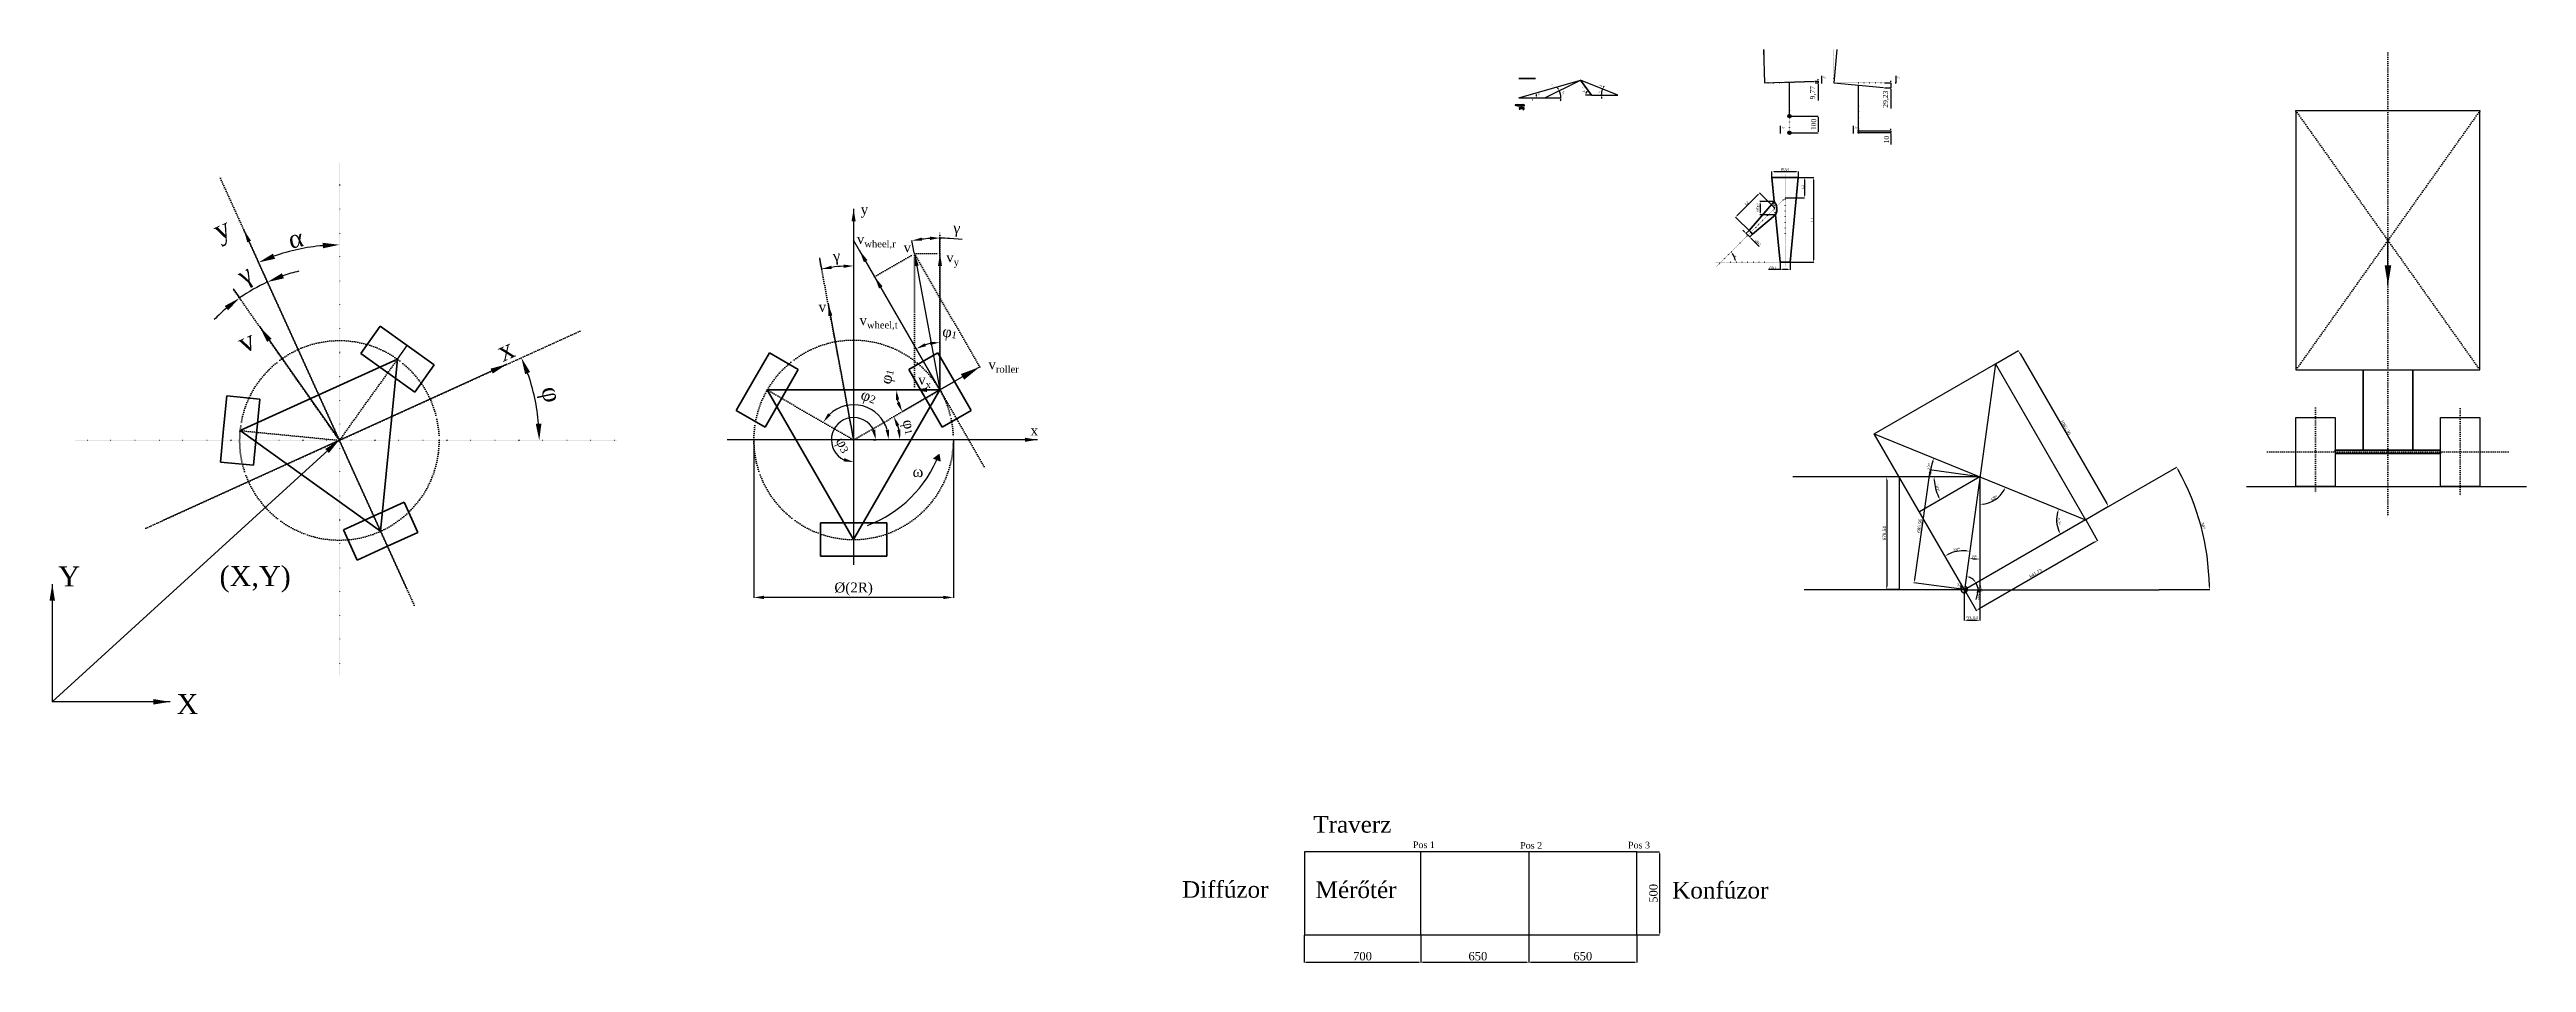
# Model space of a CAD drawing. Header units: millimetres. Extents: x -2060 to 12839, y 3761 to 9253.
import ezdxf

# ---------------------------------------------------------------- set-up
doc = ezdxf.new("R2010")
doc.units = ezdxf.units.MM
doc.linetypes.add('ACAD_ISO07W100', pattern=[3, 0, -3])
doc.linetypes.add('DOTX2', pattern=[12.7, 0, -12.7])
doc.layers.get('0').update_dxf_attribs({"lineweight": 30})
for name, color, linetype, lineweight in [('accelerations', 160, 'Continuous', 50), ('redThick', 1, 'Continuous', 50), ('szaggatott', 7, 'ACAD_ISO07W100', 50), ('thin dashed', 7, 'ACAD_ISO07W100', 30), ('vastag', 7, 'Continuous', 50), ('vékony', 7, 'Continuous', 30)]:
    doc.layers.add(name, color=color, linetype=linetype, lineweight=lineweight)
doc.layers.add('dashed', color=181, linetype='DOTX2')
doc.layers.add('red', color=1, linetype='Continuous')
doc.styles.get("Standard").update_dxf_attribs({"font": 'pala.ttf'})
doc.dimstyles.new('Arrow', dxfattribs={"dimtxt": 0.5, "dimasz": 1, "dimexe": 0.25, "dimexo": 0.1, "dimgap": 0.2, "dimtad": 1, "dimtxsty": 'Standard', "dimcen": 2.5, "dimadec": 0, "dimazin": 0, "dimtfac": 1, "dimtmove": 0, "dimatfit": 3, "dimfxl": 1, "dimarcsym": 0})
doc.dimstyles.new('Copy of ISO-25', dxfattribs={"dimtxt": 50, "dimasz": 10, "dimexe": 1.25, "dimexo": 0.625, "dimgap": 10, "dimtad": 1, "dimtxsty": 'Standard', "dimcen": 2.5, "dimadec": 0, "dimazin": 0, "dimtfac": 1, "dimtmove": 0, "dimatfit": 3, "dimfxl": 1, "dimarcsym": 0})
doc.dimstyles.new('Copy(2) of ISO-25', dxfattribs={"dimtxt": 30, "dimasz": 6, "dimexe": 1.25, "dimexo": 5, "dimgap": 10, "dimtad": 1, "dimtxsty": 'Standard', "dimcen": 2.5, "dimadec": 0, "dimazin": 0, "dimtfac": 1, "dimtmove": 0, "dimatfit": 3, "dimfxl": 1, "dimarcsym": 0})
doc.dimstyles.new('customDimensions', dxfattribs={"dimtxt": 50, "dimasz": 120, "dimexe": 1.25, "dimexo": 0.625, "dimtad": 1, "dimtxsty": 'Standard', "dimcen": 2.5, "dimadec": 0, "dimazin": 0, "dimtfac": 1, "dimtmove": 0, "dimatfit": 3, "dimfxl": 1, "dimarcsym": 0})
doc.dimstyles.new('Dim 0.5mm', dxfattribs={"dimtxt": 1, "dimasz": 0.5, "dimexe": 0.25, "dimexo": 0.1, "dimgap": 0.2, "dimtad": 1, "dimtxsty": 'Standard', "dimcen": 2.5, "dimadec": 0, "dimazin": 0, "dimtfac": 1, "dimtmove": 0, "dimatfit": 3, "dimfxl": 1, "dimarcsym": 0})
doc.dimstyles.new('ISO-25', dxfattribs={"dimtxt": 20, "dimasz": 20, "dimexe": 1.25, "dimexo": 0.625, "dimtad": 1, "dimtxsty": 'Standard', "dimcen": 2.5, "dimadec": 0, "dimazin": 0, "dimtfac": 1, "dimtmove": 0, "dimatfit": 3, "dimfxl": 1, "dimarcsym": 0})
doc.dimstyles.new('OmniRobot', dxfattribs={"dimtxt": 60, "dimasz": 60, "dimexe": 1.25, "dimexo": 5, "dimgap": 10, "dimtad": 1, "dimtxsty": 'Standard', "dimcen": 2.5, "dimadec": 0, "dimazin": 0, "dimtfac": 1, "dimtmove": 0, "dimatfit": 3, "dimfxl": 1, "dimarcsym": 0})

# ---------------------------------------------------------------- blocks, each defined once
blk = doc.blocks.new('*D1')
at = {"layer": 'Defpoints', "color": 0, "transparency": 16777216}
for p in [(5488, 3927), (6188, 3927), (6188, 3763)]:
    blk.add_point(p, dxfattribs=at)
at = {"layer": 'vékony', "color": 0, "lineweight": -2, "transparency": 16777216}
for p, q in [((5488, 3926), (5488, 3762)), ((6188, 3926), (6188, 3762)), ((5498, 3763), (6178, 3763))]:
    blk.add_line(p, q, dxfattribs=at)
at = {"layer": 'vékony', "color": 0, "transparency": 16777216}
for points in [[(5498, 3765), (5498, 3761), (5488, 3763)], [(6178, 3765), (6178, 3761), (6188, 3763)]]:
    blk.add_solid(points, dxfattribs=at)
at = {"layer": 'vékony', "color": 0, "transparency": 16777216, "insert": (5838, 3799), "char_height": 50, "attachment_point": 5}
blk.add_mtext('700', dxfattribs=at)
blk = doc.blocks.new('*D2')
at = {"layer": 'Defpoints', "color": 0, "transparency": 16777216}
for p in [(6188, 3927), (6838, 3927), (6838, 3763)]:
    blk.add_point(p, dxfattribs=at)
at = {"layer": 'vékony', "color": 0, "lineweight": -2, "transparency": 16777216}
for p, q in [((6188, 3926), (6188, 3762)), ((6838, 3926), (6838, 3762)), ((6198, 3763), (6828, 3763))]:
    blk.add_line(p, q, dxfattribs=at)
at = {"layer": 'vékony', "color": 0, "transparency": 16777216}
for points in [[(6198, 3765), (6198, 3761), (6188, 3763)], [(6828, 3765), (6828, 3761), (6838, 3763)]]:
    blk.add_solid(points, dxfattribs=at)
at = {"layer": 'vékony', "color": 0, "transparency": 16777216, "insert": (6532, 3799), "char_height": 50, "attachment_point": 5}
blk.add_mtext('650', dxfattribs=at)
blk = doc.blocks.new('*D3')
at = {"layer": 'Defpoints', "color": 0, "transparency": 16777216}
for p in [(6838, 3927), (7488, 3927), (7488, 3763)]:
    blk.add_point(p, dxfattribs=at)
at = {"layer": 'vékony', "color": 0, "lineweight": -2, "transparency": 16777216}
for p, q in [((6838, 3926), (6838, 3762)), ((7488, 3926), (7488, 3762)), ((6848, 3763), (7478, 3763))]:
    blk.add_line(p, q, dxfattribs=at)
at = {"layer": 'vékony', "color": 0, "transparency": 16777216}
for points in [[(6848, 3765), (6848, 3761), (6838, 3763)], [(7478, 3765), (7478, 3761), (7488, 3763)]]:
    blk.add_solid(points, dxfattribs=at)
at = {"layer": 'vékony', "color": 0, "transparency": 16777216, "insert": (7163, 3799), "char_height": 50, "attachment_point": 5}
blk.add_mtext('650', dxfattribs=at)
blk = doc.blocks.new('*D4')
at = {"layer": 'Defpoints', "color": 0, "transparency": 16777216}
for p in [(7488, 4427), (7488, 3927), (7624, 3927)]:
    blk.add_point(p, dxfattribs=at)
at = {"layer": 'vékony', "color": 0, "lineweight": -2, "transparency": 16777216}
for p, q in [((7489, 4427), (7625, 4427)), ((7624, 4417), (7624, 3937)), ((7489, 3927), (7625, 3927))]:
    blk.add_line(p, q, dxfattribs=at)
at = {"layer": 'vékony', "color": 0, "transparency": 16777216}
for points in [[(7622, 4417), (7626, 4417), (7624, 4427)], [(7622, 3937), (7626, 3937), (7624, 3927)]]:
    blk.add_solid(points, dxfattribs=at)
at = {"layer": 'vékony', "color": 0, "transparency": 16777216, "insert": (7588, 4177), "char_height": 50, "attachment_point": 5, "rotation": 90}
blk.add_mtext('500', dxfattribs=at)
blk = doc.blocks.new('*D5')
at = {"layer": 'Defpoints', "color": 0, "transparency": 16777216}
for p in [(6770, 8915), (6800, 8915), (6800, 8913)]:
    blk.add_point(p, dxfattribs=at)
at = {"layer": 'vékony', "color": 0, "lineweight": -2, "transparency": 16777216}
for p, q in [((6770, 8915), (6770, 8912)), ((6770, 8913), (6800, 8913)), ((6800, 8915), (6800, 8912))]:
    blk.add_line(p, q, dxfattribs=at)
at = {"layer": 'vékony', "color": 0, "transparency": 16777216}
for points in [[(6770, 8913), (6770, 8912), (6770, 8913)], [(6800, 8913), (6800, 8912), (6800, 8913)]]:
    blk.add_solid(points, dxfattribs=at)
at = {"layer": 'vékony', "color": 0, "transparency": 16777216, "insert": (6785, 8913), "char_height": 1, "width": 9.9, "attachment_point": 5}
blk.add_mtext('670', dxfattribs=at)
blk = doc.blocks.new('*D6')
at = {"layer": 'Defpoints', "color": 0, "transparency": 16777216}
for p in [(6800, 8914), (6802, 8914), (6802, 8913)]:
    blk.add_point(p, dxfattribs=at)
at = {"layer": 'vékony', "color": 0, "lineweight": -2, "transparency": 16777216}
for p, q in [((6800, 8914), (6800, 8912)), ((6800, 8913), (6802, 8913)), ((6802, 8914), (6802, 8912))]:
    blk.add_line(p, q, dxfattribs=at)
at = {"layer": 'vékony', "color": 0, "transparency": 16777216}
for points in [[(6800, 8913), (6800, 8912), (6800, 8913)], [(6802, 8913), (6802, 8912), (6802, 8913)]]:
    blk.add_solid(points, dxfattribs=at)
at = {"layer": 'vékony', "color": 0, "transparency": 16777216, "insert": (6801, 8913), "char_height": 1, "attachment_point": 5}
blk.add_mtext('2', dxfattribs=at)
blk = doc.blocks.new('*D7')
at = {"layer": 'Defpoints', "color": 0, "transparency": 16777216}
for p in [(6802, 8915), (6810, 8915), (6810, 8913)]:
    blk.add_point(p, dxfattribs=at)
at = {"layer": 'vékony', "color": 0, "lineweight": -2, "transparency": 16777216}
for p, q in [((6802, 8915), (6802, 8912)), ((6802, 8913), (6810, 8913)), ((6810, 8915), (6810, 8912))]:
    blk.add_line(p, q, dxfattribs=at)
at = {"layer": 'vékony', "color": 0, "transparency": 16777216}
for points in [[(6802, 8913), (6802, 8912), (6802, 8913)], [(6810, 8913), (6810, 8912), (6810, 8913)]]:
    blk.add_solid(points, dxfattribs=at)
at = {"layer": 'vékony', "color": 0, "transparency": 16777216, "insert": (6806, 8913), "char_height": 1, "attachment_point": 5}
blk.add_mtext('8', dxfattribs=at)
blk = doc.blocks.new('*D8')
at = {"layer": 'Defpoints', "color": 0, "transparency": 16777216}
for p in [(6760, 8920), (6764, 8922), (6764, 8920)]:
    blk.add_point(p, dxfattribs=at)
at = {"layer": 'vékony', "color": 0, "lineweight": -2, "transparency": 16777216}
for p, q in [((6760, 8920), (6760, 8922)), ((6761, 8922), (6764, 8922)), ((6764, 8920), (6764, 8922))]:
    blk.add_line(p, q, dxfattribs=at)
at = {"layer": 'vékony', "color": 0, "transparency": 16777216}
for points in [[(6761, 8922), (6761, 8922), (6760, 8922)], [(6764, 8922), (6764, 8922), (6764, 8922)]]:
    blk.add_solid(points, dxfattribs=at)
at = {"layer": 'vékony', "color": 0, "transparency": 16777216, "insert": (6762, 8923), "char_height": 1, "attachment_point": 5}
blk.add_mtext('5', dxfattribs=at)
blk = doc.blocks.new('*D9')
at = {"layer": 'Defpoints', "color": 0, "transparency": 16777216}
for p in [(6758, 8920), (6760, 8920), (6760, 8916)]:
    blk.add_point(p, dxfattribs=at)
at = {"layer": 'vékony', "color": 0, "lineweight": -2, "transparency": 16777216}
for p, q in [((6760, 8920), (6757, 8920)), ((6760, 8916), (6757, 8916)), ((6758, 8916), (6758, 8920))]:
    blk.add_line(p, q, dxfattribs=at)
at = {"layer": 'vékony', "color": 0, "transparency": 16777216}
for points in [[(6758, 8920), (6758, 8920), (6758, 8920)], [(6758, 8916), (6758, 8916), (6758, 8916)]]:
    blk.add_solid(points, dxfattribs=at)
at = {"layer": 'vékony', "color": 0, "transparency": 16777216, "insert": (6757, 8918), "char_height": 1, "attachment_point": 5, "rotation": 90}
blk.add_mtext('5', dxfattribs=at)
blk = doc.blocks.new('*D10')
at = {"layer": 'Defpoints', "color": 0, "transparency": 16777216}
for p in [(6764, 8916), (6765, 8915), (6768, 8915)]:
    blk.add_point(p, dxfattribs=at)
at = {"layer": 'vékony', "color": 0, "lineweight": -2, "transparency": 16777216}
for p, q in [((6764, 8916), (6768, 8916)), ((6765, 8915), (6768, 8915)), ((6768, 8916), (6768, 8917)), ((6768, 8916), (6768, 8915)), ((6768, 8914), (6768, 8914))]:
    blk.add_line(p, q, dxfattribs=at)
at = {"layer": 'vékony', "color": 0, "transparency": 16777216}
for points in [[(6768, 8916), (6768, 8916), (6768, 8916)], [(6768, 8914), (6768, 8914), (6768, 8915)]]:
    blk.add_solid(points, dxfattribs=at)
at = {"layer": 'vékony', "color": 0, "transparency": 16777216, "insert": (6767, 8916), "char_height": 1, "attachment_point": 5, "rotation": 90}
blk.add_mtext('1', dxfattribs=at)
blk = doc.blocks.new('*D11')
at = {"layer": 'Defpoints', "color": 0, "transparency": 16777216}
for p in [(6764, 8916), (6764, 8913), (6765, 8915)]:
    blk.add_point(p, dxfattribs=at)
at = {"layer": 'vékony', "color": 0, "lineweight": -2, "transparency": 16777216}
for p, q in [((6764, 8913), (6760, 8913)), ((6764, 8916), (6764, 8912)), ((6765, 8913), (6764, 8913)), ((6765, 8915), (6765, 8912)), ((6766, 8913), (6766, 8913))]:
    blk.add_line(p, q, dxfattribs=at)
at = {"layer": 'vékony', "color": 0, "transparency": 16777216}
for points in [[(6764, 8913), (6764, 8913), (6764, 8913)], [(6766, 8913), (6766, 8913), (6765, 8913)]]:
    blk.add_solid(points, dxfattribs=at)
at = {"layer": 'vékony', "color": 0, "transparency": 16777216, "insert": (6760, 8913), "char_height": 1, "attachment_point": 5}
blk.add_mtext('1', dxfattribs=at)
blk = doc.blocks.new('*D13')
at = {"layer": 'Defpoints', "color": 0, "transparency": 16777216}
for p in [(6779, 8963), (6779, 8963), (6885, 8973), (6936, 8963), (7149, 9069)]:
    blk.add_point(p, dxfattribs=at)
at = {"layer": 'vékony', "color": 0, "lineweight": -2, "transparency": 16777216}
blk.add_arc((6779, 8963), 107, 5.3746, 10.6242, dxfattribs=at)
at = {"layer": 'vékony', "color": 0, "transparency": 16777216}
for points in [[(6882, 8982), (6885, 8983), (6881, 8992)], [(6886, 8973), (6883, 8973), (6885, 8963)]]:
    blk.add_solid(points, dxfattribs=at)
at = {"layer": 'vékony', "color": 0, "transparency": 16777216, "insert": (6899, 8982), "char_height": 10, "attachment_point": 5, "rotation": 279.0412}
blk.add_mtext('{\\fGreekC_IV25|b0|i0|c238|p2;a\\fPalatino Linotype|b0|i0|c238|p18;\\H0.56x;\\S^ 1;}', dxfattribs=at)
blk = doc.blocks.new('*D14')
at = {"layer": 'Defpoints', "color": 0, "transparency": 16777216}
for p in [(6779, 8963), (6936, 8963), (6936, 8963), (7030, 8977), (7149, 9069)]:
    blk.add_point(p, dxfattribs=at)
at = {"layer": 'vékony', "color": 0, "lineweight": -2, "transparency": 16777216}
blk.add_line((6936, 8963), (7032, 8963), dxfattribs=at)
for start, end in [(32.4911, 38.5022), (0, 26.48), (347.9778, 353.9889)]:
    blk.add_arc((6936, 8963), 95.4, start, end, dxfattribs=at)
at = {"layer": 'vékony', "color": 0, "transparency": 16777216}
for points in [[(7018, 9015), (7015, 9013), (7021, 9005)], [(7029, 8953), (7032, 8953), (7031, 8963)]]:
    blk.add_solid(points, dxfattribs=at)
at = {"layer": 'vékony', "color": 0, "transparency": 16777216, "insert": (7045, 8988), "char_height": 10, "attachment_point": 5, "rotation": 283.24}
blk.add_mtext('{\\fGreekC_IV25|b0|i0|c238|p2;b\\fPalatino Linotype|b0|i0|c238|p18;\\H0.56x;\\S^ 1;}', dxfattribs=at)
blk = doc.blocks.new('*D15')
at = {"layer": 'Defpoints', "color": 0, "transparency": 16777216}
for p in [(7149, 9069), (7182, 8989), (7216, 8978), (7216, 8978), (7373, 8978)]:
    blk.add_point(p, dxfattribs=at)
at = {"layer": 'vékony', "color": 0, "lineweight": -2, "transparency": 16777216}
blk.add_line((7216, 8978), (7179, 8978), dxfattribs=at)
blk.add_arc((7216, 8978), 35.8, 142.7831, 163.9216, dxfattribs=at)
at = {"layer": 'vékony', "color": 0, "transparency": 16777216}
for points in [[(7184, 8988), (7180, 8988), (7181, 8978)], [(7187, 9001), (7189, 8998), (7195, 9007)]]:
    blk.add_solid(points, dxfattribs=at)
at = {"layer": 'vékony', "color": 0, "transparency": 16777216, "insert": (7170, 9002), "char_height": 10, "attachment_point": 5, "rotation": 62.1233}
blk.add_mtext('{\\fGreekC_IV25|b0|i0|c238|p2;b\\fPalatino Linotype|b0|i0|c238|p18;\\H0.56x;\\S^ 2;}', dxfattribs=at)
blk = doc.blocks.new('*D16')
at = {"layer": 'Defpoints', "color": 0, "transparency": 16777216}
for p in [(7149, 9069), (7216, 8978), (7278, 9003), (7373, 8978), (7373, 8978)]:
    blk.add_point(p, dxfattribs=at)
at = {"layer": 'vékony', "color": 0, "lineweight": -2, "transparency": 16777216}
for start, end in [(158, 180), (185.8209, 191.6418), (146.3582, 152.1791)]:
    blk.add_arc((7373, 8978), 98.5, start, end, dxfattribs=at)
at = {"layer": 'vékony', "color": 0, "transparency": 16777216}
for points in [[(7274, 8968), (7277, 8968), (7275, 8978)], [(7288, 9023), (7285, 9025), (7282, 9015)]]:
    blk.add_solid(points, dxfattribs=at)
at = {"layer": 'vékony', "color": 0, "transparency": 16777216, "insert": (7262, 8998), "char_height": 10, "attachment_point": 5, "rotation": 79.6253}
blk.add_mtext('{\\fGreekC_IV25|b0|i0|c238|p2;a\\fPalatino Linotype|b0|i0|c238|p18;\\H0.56x;\\S^ 2;}', dxfattribs=at)
blk = doc.blocks.new('*D17')
at = {"layer": 'Defpoints', "color": 0, "transparency": 16777216}
for p in [(8556, 9062), (8556, 9052), (8578, 9052)]:
    blk.add_point(p, dxfattribs=at)
at = {"layer": 'vékony', "color": 0, "lineweight": -2, "transparency": 16777216}
for p, q in [((8561, 9062), (8579, 9062)), ((8561, 9052), (8579, 9052)), ((8578, 9068), (8578, 9074)), ((8578, 9062), (8578, 9052)), ((8578, 9046), (8578, 8946))]:
    blk.add_line(p, q, dxfattribs=at)
at = {"layer": 'vékony', "color": 0, "transparency": 16777216}
for points in [[(8577, 9068), (8579, 9068), (8578, 9062)], [(8577, 9046), (8579, 9046), (8578, 9052)]]:
    blk.add_solid(points, dxfattribs=at)
at = {"layer": 'vékony', "color": 0, "transparency": 16777216, "insert": (8549, 8993), "char_height": 30, "attachment_point": 5, "rotation": 90}
blk.add_mtext('9,77', dxfattribs=at)
blk = doc.blocks.new('*D18')
at = {"layer": 'Defpoints', "color": 0, "transparency": 16777216}
for p in [(8406, 8852), (8406, 8752), (8578, 8752)]:
    blk.add_point(p, dxfattribs=at)
at = {"layer": 'vékony', "color": 0, "lineweight": -2, "transparency": 16777216}
for p, q in [((8411, 8852), (8579, 8852)), ((8578, 8846), (8578, 8758)), ((8411, 8752), (8579, 8752))]:
    blk.add_line(p, q, dxfattribs=at)
at = {"layer": 'vékony', "color": 0, "transparency": 16777216}
for points in [[(8577, 8846), (8579, 8846), (8578, 8852)], [(8577, 8758), (8579, 8758), (8578, 8752)]]:
    blk.add_solid(points, dxfattribs=at)
at = {"layer": 'vékony', "color": 0, "transparency": 16777216, "insert": (8552, 8802), "char_height": 30, "attachment_point": 5, "rotation": 90}
blk.add_mtext('100', dxfattribs=at)
blk = doc.blocks.new('*D19')
at = {"layer": 'Defpoints', "color": 0, "transparency": 16777216}
for p in [(8972, 9053), (8972, 9023), (9015, 9023)]:
    blk.add_point(p, dxfattribs=at)
at = {"layer": 'vékony', "color": 0, "lineweight": -2, "transparency": 16777216}
for p, q in [((8977, 9053), (9016, 9053)), ((8977, 9023), (9016, 9023)), ((9015, 9059), (9015, 9065)), ((9015, 9053), (9015, 9023)), ((9015, 9017), (9015, 8897))]:
    blk.add_line(p, q, dxfattribs=at)
at = {"layer": 'vékony', "color": 0, "transparency": 16777216}
for points in [[(9014, 9059), (9016, 9059), (9015, 9053)], [(9014, 9017), (9016, 9017), (9015, 9023)]]:
    blk.add_solid(points, dxfattribs=at)
at = {"layer": 'vékony', "color": 0, "transparency": 16777216, "insert": (8987, 8954), "char_height": 30, "attachment_point": 5, "rotation": 90}
blk.add_mtext('29,23', dxfattribs=at)
blk = doc.blocks.new('*D20')
at = {"layer": 'Defpoints', "color": 0, "transparency": 16777216}
for p in [(8822, 8763), (8822, 8753), (9015, 8753)]:
    blk.add_point(p, dxfattribs=at)
at = {"layer": 'vékony', "color": 0, "lineweight": -2, "transparency": 16777216}
for p, q in [((8827, 8763), (9016, 8763)), ((8827, 8753), (9016, 8753)), ((9015, 8769), (9015, 8775)), ((9015, 8763), (9015, 8753)), ((9015, 8747), (9015, 8682))]:
    blk.add_line(p, q, dxfattribs=at)
at = {"layer": 'vékony', "color": 0, "transparency": 16777216}
for points in [[(9014, 8769), (9016, 8769), (9015, 8763)], [(9014, 8747), (9016, 8747), (9015, 8753)]]:
    blk.add_solid(points, dxfattribs=at)
at = {"layer": 'vékony', "color": 0, "transparency": 16777216, "insert": (8990, 8711), "char_height": 30, "attachment_point": 5, "rotation": 90}
blk.add_mtext('10', dxfattribs=at)
blk = doc.blocks.new('*D21')
at = {"color": 0, "lineweight": -2, "transparency": 16777216}
for p, q in [((9646, 7363), (9784, 7443)), ((9793, 7425), (10315, 6521)), ((10188, 6425), (10326, 6505))]:
    blk.add_line(p, q, dxfattribs=at)
at = {"color": 0, "transparency": 16777216}
for points in [[(9796, 7426), (9790, 7423), (9783, 7442)], [(10318, 6523), (10312, 6520), (10325, 6504)]]:
    blk.add_solid(points, dxfattribs=at)
at = {"layer": 'Defpoints', "color": 0, "transparency": 16777216}
for p in [(9646, 7363), (10187, 6424), (10325, 6504)]:
    blk.add_point(p, dxfattribs=at)
at = {"color": 0, "transparency": 16777216, "insert": (10065, 6979), "char_height": 20, "attachment_point": 5, "rotation": 300}
blk.add_mtext('1083,36', dxfattribs=at)
blk = doc.blocks.new('*D22')
at = {"color": 0, "lineweight": -2, "transparency": 16777216}
for p, q in [((10188, 6424), (10260, 6298)), ((10242, 6289), (9548, 5888)), ((9459, 6003), (9531, 5877))]:
    blk.add_line(p, q, dxfattribs=at)
at = {"color": 0, "transparency": 16777216}
for points in [[(10241, 6292), (10244, 6286), (10260, 6299)], [(9546, 5891), (9550, 5885), (9531, 5878)]]:
    blk.add_solid(points, dxfattribs=at)
at = {"layer": 'Defpoints', "color": 0, "transparency": 16777216}
for p in [(10187, 6424), (9458, 6004), (9531, 5878)]:
    blk.add_point(p, dxfattribs=at)
at = {"color": 0, "transparency": 16777216, "insert": (9889, 6100), "char_height": 20, "attachment_point": 5, "rotation": 30}
blk.add_mtext('841,73', dxfattribs=at)
blk = doc.blocks.new('*D23')
at = {"color": 0, "lineweight": -2, "transparency": 16777216}
for p, q in [((9065, 6683), (8990, 6683)), ((8991, 6663), (8991, 6024)), ((9065, 6004), (8990, 6004))]:
    blk.add_line(p, q, dxfattribs=at)
at = {"color": 0, "transparency": 16777216}
for points in [[(8988, 6663), (8995, 6663), (8991, 6683)], [(8988, 6024), (8995, 6024), (8991, 6004)]]:
    blk.add_solid(points, dxfattribs=at)
at = {"layer": 'Defpoints', "color": 0, "transparency": 16777216}
for p in [(9066, 6683), (8991, 6004), (9066, 6004)]:
    blk.add_point(p, dxfattribs=at)
at = {"color": 0, "transparency": 16777216, "insert": (8979, 6343), "char_height": 20, "attachment_point": 5, "rotation": 90}
blk.add_mtext('679,54', dxfattribs=at)
blk = doc.blocks.new('*D24')
at = {"color": 0, "lineweight": -2, "transparency": 16777216}
for p, q in [((10188, 6425), (10736, 6741)), ((10631, 6004), (10934, 6004))]:
    blk.add_line(p, q, dxfattribs=at)
blk.add_arc((9458, 6004), 1474, 0.7773, 29.2227, dxfattribs=at)
at = {"color": 0, "transparency": 16777216}
for points in [[(10742, 6722), (10748, 6725), (10735, 6741)], [(10936, 6024), (10929, 6023), (10933, 6004)]]:
    blk.add_solid(points, dxfattribs=at)
at = {"layer": 'Defpoints', "color": 0, "transparency": 16777216}
for p in [(10187, 6424), (10910, 6260), (9458, 6004), (9458, 6004), (10630, 6004)]:
    blk.add_point(p, dxfattribs=at)
at = {"color": 0, "transparency": 16777216, "insert": (10893, 6388), "char_height": 20, "attachment_point": 5, "rotation": 285}
blk.add_mtext('30°', dxfattribs=at)
blk = doc.blocks.new('*D25')
at = {"color": 0, "lineweight": -2, "transparency": 16777216}
blk.add_arc((9552, 6683), 276, 184.1483, 205.8517, dxfattribs=at)
at = {"color": 0, "transparency": 16777216}
for points in [[(9273, 6663), (9280, 6663), (9276, 6683)], [(9306, 6564), (9300, 6561), (9313, 6545)]]:
    blk.add_solid(points, dxfattribs=at)
at = {"layer": 'Defpoints', "color": 0, "transparency": 16777216}
for p in [(8427, 6683), (9280, 6635), (9552, 6683), (9552, 6683), (9187, 6473)]:
    blk.add_point(p, dxfattribs=at)
at = {"color": 0, "transparency": 16777216, "insert": (9296, 6614), "char_height": 20, "attachment_point": 5, "rotation": 285}
blk.add_mtext('30°', dxfattribs=at)
blk = doc.blocks.new('*D26')
at = {"color": 0, "lineweight": -2, "transparency": 16777216}
blk.add_arc((9552, 6683), 166, 276.906, 330.9398, dxfattribs=at)
at = {"color": 0, "transparency": 16777216}
for points in [[(9694, 6604), (9700, 6601), (9706, 6620)], [(9572, 6515), (9572, 6522), (9552, 6517)]]:
    blk.add_solid(points, dxfattribs=at)
at = {"layer": 'Defpoints', "color": 0, "transparency": 16777216}
for p in [(8917, 6942), (9552, 6683), (9616, 6530), (10187, 6424), (9552, 6004)]:
    blk.add_point(p, dxfattribs=at)
at = {"color": 0, "transparency": 16777216, "insert": (9639, 6554), "char_height": 20, "attachment_point": 5, "rotation": 33.9229}
blk.add_mtext('68°', dxfattribs=at)
blk = doc.blocks.new('*D27')
at = {"color": 0, "lineweight": -2, "transparency": 16777216}
blk.add_arc((9552, 6683), 495, 264.4675, 267.6867, dxfattribs=at)
at = {"color": 0, "transparency": 16777216}
for points in [[(9504, 6187), (9505, 6193), (9484, 6192)], [(9532, 6191), (9532, 6185), (9552, 6188)]]:
    blk.add_solid(points, dxfattribs=at)
at = {"layer": 'Defpoints', "color": 0, "transparency": 16777216}
for p in [(9646, 7363), (9552, 6683), (9507, 6190), (9458, 6004), (9552, 6004)]:
    blk.add_point(p, dxfattribs=at)
at = {"color": 0, "transparency": 16777216, "insert": (9519, 6200), "char_height": 20, "attachment_point": 5, "rotation": 356.0771}
blk.add_mtext('8°', dxfattribs=at)
blk = doc.blocks.new('*D28')
at = {"color": 0, "lineweight": -2, "transparency": 16777216}
blk.add_arc((9552, 6683), 299, 161.6767, 176.1691, dxfattribs=at)
at = {"color": 0, "transparency": 16777216}
for points in [[(9265, 6778), (9271, 6776), (9275, 6796)], [(9257, 6703), (9250, 6703), (9253, 6683)]]:
    blk.add_solid(points, dxfattribs=at)
at = {"layer": 'Defpoints', "color": 0, "transparency": 16777216}
for p in [(8917, 6942), (9263, 6759), (8427, 6683), (9552, 6683), (10187, 6424)]:
    blk.add_point(p, dxfattribs=at)
at = {"color": 0, "transparency": 16777216, "insert": (9248, 6743), "char_height": 20, "attachment_point": 5, "rotation": 78.9229}
blk.add_mtext('22°', dxfattribs=at)
blk = doc.blocks.new('*D29')
at = {"color": 0, "lineweight": -2, "transparency": 16777216}
blk.add_arc((10187, 6424), 174, 164.4439, 203.402, dxfattribs=at)
at = {"color": 0, "transparency": 16777216}
for points in [[(10017, 6472), (10023, 6470), (10026, 6490)], [(10031, 6357), (10025, 6354), (10037, 6337)]]:
    blk.add_solid(points, dxfattribs=at)
at = {"layer": 'Defpoints', "color": 0, "transparency": 16777216}
for p in [(8917, 6942), (10014, 6439), (10187, 6424), (10187, 6424), (9458, 6004)]:
    blk.add_point(p, dxfattribs=at)
at = {"color": 0, "transparency": 16777216, "insert": (10025, 6413), "char_height": 20, "attachment_point": 5, "rotation": 273.9229}
blk.add_mtext('52°', dxfattribs=at)
blk = doc.blocks.new('*D30')
at = {"color": 0, "lineweight": -2, "transparency": 16777216}
blk.add_line((9536, 6025), (9547, 5987), dxfattribs=at)
for start, end in [(44.2386, 67.9156), (15.7614, 30)]:
    blk.add_arc((9458, 6004), 80.7, start, end, dxfattribs=at)
at = {"color": 0, "transparency": 16777216}
for points in [[(9488, 6075), (9489, 6082), (9469, 6083)], [(9519, 6062), (9513, 6058), (9528, 6044)]]:
    blk.add_solid(points, dxfattribs=at)
at = {"layer": 'Defpoints', "color": 0, "transparency": 16777216}
for p in [(9646, 7363), (10187, 6424), (9458, 6004), (9458, 6004), (9493, 6077)]:
    blk.add_point(p, dxfattribs=at)
at = {"color": 0, "transparency": 16777216, "insert": (9552, 6009), "char_height": 20, "attachment_point": 5, "rotation": 285.7614}
blk.add_mtext('52°', dxfattribs=at)
blk = doc.blocks.new('*D31')
at = {"color": 0, "lineweight": -2, "transparency": 16777216}
blk.add_line((9537, 5984), (9528, 5945), dxfattribs=at)
for start, end in [(14.1204, 15.8796), (345.8796, 0)]:
    blk.add_arc((9458, 6004), 81.4, start, end, dxfattribs=at)
at = {"color": 0, "transparency": 16777216}
for points in [[(9533, 6024), (9540, 6027), (9529, 6044)], [(9541, 6024), (9534, 6023), (9540, 6004)]]:
    blk.add_solid(points, dxfattribs=at)
at = {"layer": 'Defpoints', "color": 0, "transparency": 16777216}
for p in [(10187, 6424), (9458, 6004), (9458, 6004), (9535, 6031), (10630, 6004)]:
    blk.add_point(p, dxfattribs=at)
at = {"color": 0, "transparency": 16777216, "insert": (9543, 5962), "char_height": 20, "attachment_point": 5, "rotation": 255.8796}
blk.add_mtext('30°', dxfattribs=at)
blk = doc.blocks.new('*D32')
at = {"color": 0, "lineweight": -2, "transparency": 16777216}
blk.add_line((9439, 6004), (9439, 6043), dxfattribs=at)
for start, end in [(143.2501, 204.346), (180, 0), (237.8082, 298.9041), (0, 82.1542)]:
    blk.add_arc((9458, 6004), 19.7, start, end, dxfattribs=at)
at = {"color": 0, "transparency": 16777216}
for points in [[(9441, 6018), (9444, 6012), (9461, 6023)], [(9465, 5988), (9471, 5985), (9478, 6004)]]:
    blk.add_solid(points, dxfattribs=at)
at = {"layer": 'Defpoints', "color": 0, "transparency": 16777216}
for p in [(9646, 7363), (9458, 6004), (9458, 6004), (9476, 6013), (10630, 6004)]:
    blk.add_point(p, dxfattribs=at)
at = {"color": 0, "transparency": 16777216, "insert": (9428, 6023), "char_height": 20, "attachment_point": 5, "rotation": 90}
blk.add_mtext('82°', dxfattribs=at)
blk = doc.blocks.new('*D33')
at = {"color": 0, "lineweight": -2, "transparency": 16777216}
for p, q in [((9458, 6003), (9458, 5818)), ((9552, 6003), (9552, 5818)), ((9532, 5819), (9478, 5819))]:
    blk.add_line(p, q, dxfattribs=at)
at = {"color": 0, "transparency": 16777216}
for points in [[(9478, 5823), (9478, 5816), (9458, 5819)], [(9532, 5823), (9532, 5816), (9552, 5819)]]:
    blk.add_solid(points, dxfattribs=at)
at = {"layer": 'Defpoints', "color": 0, "transparency": 16777216}
for p in [(9458, 6004), (9552, 6004), (9458, 5819)]:
    blk.add_point(p, dxfattribs=at)
at = {"color": 0, "transparency": 16777216, "insert": (9505, 5832), "char_height": 20, "attachment_point": 5}
blk.add_mtext('93,64', dxfattribs=at)
blk = doc.blocks.new('*D34')
at = {"color": 0, "lineweight": -2, "transparency": 16777216}
for p, q in [((9248, 6705), (9159, 6065)), ((9551, 6683), (9249, 6725)), ((9458, 6004), (9155, 6045))]:
    blk.add_line(p, q, dxfattribs=at)
at = {"color": 0, "transparency": 16777216}
for points in [[(9244, 6705), (9251, 6704), (9250, 6725)], [(9156, 6065), (9163, 6064), (9157, 6045)]]:
    blk.add_solid(points, dxfattribs=at)
at = {"layer": 'Defpoints', "color": 0, "transparency": 16777216}
for p in [(9552, 6683), (9157, 6045), (9458, 6004)]:
    blk.add_point(p, dxfattribs=at)
at = {"color": 0, "transparency": 16777216, "insert": (9191, 6387), "char_height": 20, "attachment_point": 5, "rotation": 82.1542}
blk.add_mtext('685,96', dxfattribs=at)
blk = doc.blocks.new('*D35')
at = {"color": 0, "lineweight": -2, "transparency": 16777216}
blk.add_arc((9458, 6004), 234, 87.0537, 115.1005, dxfattribs=at)
at = {"color": 0, "transparency": 16777216}
for points in [[(9361, 6212), (9358, 6218), (9341, 6206)], [(9471, 6240), (9470, 6234), (9490, 6235)]]:
    blk.add_solid(points, dxfattribs=at)
at = {"layer": 'Defpoints', "color": 0, "transparency": 16777216}
for p in [(9646, 7363), (8917, 6942), (9439, 6237), (9458, 6004), (9458, 6004)]:
    blk.add_point(p, dxfattribs=at)
at = {"color": 0, "transparency": 16777216, "insert": (9411, 6244), "char_height": 20, "attachment_point": 5, "rotation": 11.0771}
blk.add_mtext('38°', dxfattribs=at)
blk = doc.blocks.new('*D36')
at = {"layer": 'Defpoints', "color": 0, "transparency": 16777216}
for p in [(8082, 8245), (8319, 8298), (8174, 8153)]:
    blk.add_point(p, dxfattribs=at)
at = {"layer": 'vékony', "color": 0, "lineweight": -2, "transparency": 16777216}
for p, q in [((8217, 8380), (8092, 8254)), ((8318, 8299), (8226, 8391)), ((8173, 8154), (8081, 8245))]:
    blk.add_line(p, q, dxfattribs=at)
at = {"layer": 'vékony', "color": 0, "transparency": 16777216}
for points in [[(8216, 8381), (8219, 8378), (8227, 8390)], [(8090, 8256), (8094, 8253), (8082, 8245)]]:
    blk.add_solid(points, dxfattribs=at)
at = {"layer": 'vékony', "color": 0, "transparency": 16777216, "insert": (8150, 8327), "char_height": 14, "attachment_point": 5, "rotation": 45}
blk.add_mtext('L2', dxfattribs=at)
blk = doc.blocks.new('*D37')
at = {"layer": 'Defpoints', "color": 0, "transparency": 16777216}
for p in [(8163, 8164), (8167, 8125), (8184, 8143)]:
    blk.add_point(p, dxfattribs=at)
at = {"layer": 'vékony', "color": 0, "lineweight": -2, "transparency": 16777216}
for p, q in [((8135, 8156), (8125, 8166)), ((8162, 8163), (8144, 8145)), ((8145, 8146), (8167, 8125)), ((8184, 8142), (8166, 8124)), ((8176, 8115), (8224, 8067))]:
    blk.add_line(p, q, dxfattribs=at)
at = {"layer": 'vékony', "color": 0, "transparency": 16777216}
for points in [[(8137, 8158), (8134, 8154), (8145, 8146)], [(8178, 8117), (8175, 8113), (8167, 8125)]]:
    blk.add_solid(points, dxfattribs=at)
at = {"layer": 'vékony', "color": 0, "transparency": 16777216, "insert": (8215, 8091), "char_height": 14, "attachment_point": 5, "rotation": 315}
blk.add_mtext('%%CD2', dxfattribs=at)
blk = doc.blocks.new('*D38')
at = {"layer": 'Defpoints', "color": 0, "transparency": 16777216}
for p in [(8460, 8518), (8301, 8483), (8460, 8483)]:
    blk.add_point(p, dxfattribs=at)
at = {"layer": 'vékony', "color": 0, "lineweight": -2, "transparency": 16777216}
for p, q in [((8301, 8484), (8301, 8519)), ((8315, 8518), (8446, 8518)), ((8460, 8484), (8460, 8519))]:
    blk.add_line(p, q, dxfattribs=at)
at = {"layer": 'vékony', "color": 0, "transparency": 16777216}
for points in [[(8315, 8520), (8315, 8516), (8301, 8518)], [(8446, 8520), (8446, 8516), (8460, 8518)]]:
    blk.add_solid(points, dxfattribs=at)
at = {"layer": 'vékony', "color": 0, "transparency": 16777216, "insert": (8380, 8531), "char_height": 14, "attachment_point": 5}
blk.add_mtext('%%CDp1', dxfattribs=at)
blk = doc.blocks.new('*D39')
at = {"layer": 'Defpoints', "color": 0, "transparency": 16777216}
for p in [(8350, 7973), (8410, 7973), (8410, 7929)]:
    blk.add_point(p, dxfattribs=at)
at = {"layer": 'vékony', "color": 0, "lineweight": -2, "transparency": 16777216}
for p, q in [((8350, 7929), (8281, 7929)), ((8350, 7972), (8350, 7928)), ((8396, 7929), (8364, 7929)), ((8410, 7972), (8410, 7928))]:
    blk.add_line(p, q, dxfattribs=at)
at = {"layer": 'vékony', "color": 0, "transparency": 16777216}
for points in [[(8364, 7931), (8364, 7926), (8350, 7929)], [(8396, 7931), (8396, 7926), (8410, 7929)]]:
    blk.add_solid(points, dxfattribs=at)
at = {"layer": 'vékony', "color": 0, "transparency": 16777216, "insert": (8304, 7939), "char_height": 14, "attachment_point": 5}
blk.add_mtext('%%CD1', dxfattribs=at)
blk = doc.blocks.new('*D40')
at = {"layer": 'Defpoints', "color": 0, "transparency": 16777216}
for p in [(8460, 8483), (8410, 7973), (8551, 7973)]:
    blk.add_point(p, dxfattribs=at)
at = {"layer": 'vékony', "color": 0, "lineweight": -2, "transparency": 16777216}
for p, q in [((8460, 8483), (8553, 8483)), ((8551, 8469), (8551, 7987)), ((8411, 7973), (8553, 7973))]:
    blk.add_line(p, q, dxfattribs=at)
at = {"layer": 'vékony', "color": 0, "transparency": 16777216}
for points in [[(8549, 8469), (8554, 8469), (8551, 8483)], [(8549, 7987), (8554, 7987), (8551, 7973)]]:
    blk.add_solid(points, dxfattribs=at)
at = {"layer": 'vékony', "color": 0, "transparency": 16777216, "insert": (8541, 8228), "char_height": 14, "attachment_point": 5, "rotation": 90}
blk.add_mtext('L1', dxfattribs=at)
blk = doc.blocks.new('*D41')
at = {"layer": 'Defpoints', "color": 0, "transparency": 16777216}
for p in [(8380, 8483), (8380, 8360), (8496, 8360)]:
    blk.add_point(p, dxfattribs=at)
at = {"layer": 'vékony', "color": 0, "lineweight": -2, "transparency": 16777216}
for p, q in [((8381, 8483), (8497, 8483)), ((8381, 8360), (8497, 8360)), ((8496, 8469), (8496, 8374))]:
    blk.add_line(p, q, dxfattribs=at)
at = {"layer": 'vékony', "color": 0, "transparency": 16777216}
for points in [[(8494, 8469), (8498, 8469), (8496, 8483)], [(8494, 8374), (8498, 8374), (8496, 8360)]]:
    blk.add_solid(points, dxfattribs=at)
at = {"layer": 'vékony', "color": 0, "transparency": 16777216, "insert": (8486, 8426), "char_height": 14, "attachment_point": 5, "rotation": 90}
blk.add_mtext('L3', dxfattribs=at)
blk = doc.blocks.new('*D42')
at = {"layer": 'Defpoints', "color": 0, "transparency": 16777216}
for p in [(8380, 8360), (7961, 7973), (7967, 7946), (8078, 7995), (8350, 7973)]:
    blk.add_point(p, dxfattribs=at)
at = {"layer": 'vékony', "color": 0, "lineweight": -2, "transparency": 16777216}
blk.add_arc((7993, 7973), 87.5, 9.1763, 35.8237, dxfattribs=at)
at = {"layer": 'vékony', "color": 0, "transparency": 16777216}
for points in [[(8062, 8022), (8066, 8025), (8055, 8035)], [(8082, 7987), (8077, 7987), (8081, 7973)]]:
    blk.add_solid(points, dxfattribs=at)
at = {"layer": 'vékony', "color": 0, "transparency": 16777216, "insert": (8082, 8010), "char_height": 14, "attachment_point": 5, "rotation": 292.5}
blk.add_mtext('{\\H0.875x;α}', dxfattribs=at)
blk = doc.blocks.new('*D43')
at = {"layer": 'Defpoints', "color": 0, "transparency": 16777216}
for p in [(8230, 8259), (8315, 8338), (8323, 8259)]:
    blk.add_point(p, dxfattribs=at)
at = {"layer": 'vékony', "color": 0, "lineweight": -2, "transparency": 16777216}
for p, q in [((8314, 8338), (8228, 8338)), ((8322, 8259), (8228, 8259)), ((8230, 8324), (8230, 8273))]:
    blk.add_line(p, q, dxfattribs=at)
at = {"layer": 'vékony', "color": 0, "transparency": 16777216}
for points in [[(8227, 8324), (8232, 8324), (8230, 8338)], [(8227, 8273), (8232, 8273), (8230, 8259)]]:
    blk.add_solid(points, dxfattribs=at)
at = {"layer": 'vékony', "color": 0, "transparency": 16777216, "insert": (8217, 8304), "char_height": 14, "attachment_point": 5, "rotation": 90}
blk.add_mtext('%%CDp2', dxfattribs=at)
blk = doc.blocks.new('*D50')
at = {"layer": 'Defpoints', "color": 0, "transparency": 16777216}
for p in [(3296, 7205), (1498, 6905), (2777, 6905), (3039, 7001), (4388, 6905)]:
    blk.add_point(p, dxfattribs=at)
at = {"layer": 'vékony', "color": 0, "lineweight": -2, "transparency": 16777216}
blk.add_arc((2777, 6905), 279, 12.3567, 17.6433, dxfattribs=at)
at = {"layer": 'vékony', "color": 0, "transparency": 16777216}
for points in [[(3033, 6986), (3052, 6994), (3018, 7045)], [(3059, 6966), (3039, 6964), (3056, 6905)]]:
    blk.add_solid(points, dxfattribs=at)
at = {"layer": 'vékony', "color": 0, "transparency": 16777216, "insert": (3102, 6981), "char_height": 60, "attachment_point": 5, "rotation": 283.1872}
blk.add_mtext('{\\H1.08333x;φ\\H0.64616x;\\S^ 1;}', dxfattribs=at)
blk = doc.blocks.new('*D51')
at = {"layer": 'Defpoints', "color": 0, "transparency": 16777216}
for p in [(2257, 7205), (2740, 7113), (1498, 6905), (2777, 6905), (4388, 6905)]:
    blk.add_point(p, dxfattribs=at)
at = {"layer": 'vékony', "color": 0, "lineweight": -2, "transparency": 16777216}
blk.add_arc((2777, 6905), 211, 16.3253, 133.6747, dxfattribs=at)
at = {"layer": 'vékony', "color": 0, "transparency": 16777216}
for points in [[(2639, 7052), (2623, 7064), (2594, 7011)], [(2990, 6966), (2970, 6963), (2988, 6905)]]:
    blk.add_solid(points, dxfattribs=at)
at = {"layer": 'vékony', "color": 0, "transparency": 16777216, "insert": (2864, 7157), "char_height": 60, "attachment_point": 5, "rotation": 340.9181}
blk.add_mtext('{\\H1.08333x;φ\\H0.7x;\\S^ 2;}', dxfattribs=at)
blk = doc.blocks.new('*D52')
at = {"layer": 'Defpoints', "color": 0, "transparency": 16777216}
for p in [(2777, 7039), (2777, 6905), (2889, 6905), (2777, 6793)]:
    blk.add_point(p, dxfattribs=at)
at = {"layer": 'vékony', "color": 0, "lineweight": -2, "transparency": 16777216}
for p, q in [((2894, 6905), (2912, 6905)), ((2777, 6788), (2777, 6770))]:
    blk.add_line(p, q, dxfattribs=at)
blk.add_arc((2777, 6905), 134, 25.9162, 244.0838, dxfattribs=at)
at = {"layer": 'vékony', "color": 0, "transparency": 16777216}
for points in [[(2907, 6966), (2887, 6961), (2911, 6905)], [(2721, 6795), (2716, 6775), (2777, 6771)]]:
    blk.add_solid(points, dxfattribs=at)
at = {"layer": 'vékony', "color": 0, "transparency": 16777216, "insert": (2707, 6870), "char_height": 60, "attachment_point": 5, "rotation": 296.4593}
blk.add_mtext('{\\H1.08333x;φ\\H0.7x;\\S^ 3;}', dxfattribs=at)
blk = doc.blocks.new('*D53')
at = {"layer": 'Defpoints', "color": 0, "transparency": 16777216}
for p in [(2571, 8005), (2712, 7949), (2777, 8014), (2777, 6905)]:
    blk.add_point(p, dxfattribs=at)
at = {"layer": 'vékony', "color": 0, "lineweight": -2, "transparency": 16777216}
for p, q in [((2572, 8000), (2584, 7932)), ((2777, 8009), (2777, 7950))]:
    blk.add_line(p, q, dxfattribs=at)
blk.add_arc((2777, 6905), 1046, 93.2882, 97.3372, dxfattribs=at)
at = {"layer": 'vékony', "color": 0, "transparency": 16777216}
for points in [[(2645, 7932), (2642, 7952), (2584, 7933)], [(2717, 7959), (2717, 7939), (2777, 7951)]]:
    blk.add_solid(points, dxfattribs=at)
at = {"layer": 'vékony', "color": 0, "transparency": 16777216, "insert": (2675, 8001), "char_height": 60, "attachment_point": 5, "rotation": 5.3127}
blk.add_mtext('{\\H1.08333x;γ}', dxfattribs=at)
blk = doc.blocks.new('*D54')
at = {"layer": 'Defpoints', "color": 0, "transparency": 16777216}
for p in [(3184, 8112), (3143, 8025), (3296, 8025), (3296, 7205)]:
    blk.add_point(p, dxfattribs=at)
at = {"layer": 'vékony', "color": 0, "lineweight": -2, "transparency": 16777216}
for p, q in [((3142, 8030), (3128, 8104)), ((3296, 8030), (3296, 8120)), ((3356, 8117), (3430, 8112))]:
    blk.add_line(p, q, dxfattribs=at)
for start, end in [(93.7641, 96.8613), (86.2359, 90)]:
    blk.add_arc((3296, 7205), 913, start, end, dxfattribs=at)
at = {"layer": 'vékony', "color": 0, "transparency": 16777216}
for points in [[(3189, 8102), (3186, 8122), (3128, 8103)], [(3236, 8127), (3237, 8107), (3296, 8119)]]:
    blk.add_solid(points, dxfattribs=at)
at = {"layer": 'vékony', "color": 0, "transparency": 16777216, "insert": (3397, 8169), "char_height": 60, "attachment_point": 5, "rotation": 356.2359}
blk.add_mtext('{\\H1.08333x;γ}', dxfattribs=at)
blk = doc.blocks.new('*D55')
at = {"layer": 'Defpoints', "color": 0, "transparency": 16777216}
for p in [(3143, 7472), (3199, 7474), (3296, 7511), (3296, 7205)]:
    blk.add_point(p, dxfattribs=at)
at = {"layer": 'vékony', "color": 0, "lineweight": -2, "transparency": 16777216}
for p, q in [((3145, 7467), (3154, 7452)), ((3296, 7506), (3296, 7490))]:
    blk.add_line(p, q, dxfattribs=at)
blk.add_arc((3296, 7205), 286, 102.0571, 107.9429, dxfattribs=at)
at = {"layer": 'vékony', "color": 0, "transparency": 16777216}
for points in [[(3213, 7468), (3204, 7486), (3154, 7453)], [(3236, 7494), (3238, 7475), (3296, 7491)]]:
    blk.add_solid(points, dxfattribs=at)
at = {"layer": 'vékony', "color": 0, "transparency": 16777216, "insert": (3354, 7542), "char_height": 60, "attachment_point": 5, "rotation": 350.331}
blk.add_mtext('{\\H1.08333x;φ\\H0.64616x;\\S^ 1;}', dxfattribs=at)
blk = doc.blocks.new('*D59')
at = {"layer": 'Defpoints', "color": 0, "transparency": 16777216}
for p in [(3287, 7205), (3294, 7204), (3296, 7205), (3050, 7115)]:
    blk.add_point(p, dxfattribs=at)
at = {"layer": 'vékony', "color": 0, "lineweight": -2, "transparency": 16777216}
for p, q in [((3282, 7205), (3033, 7205)), ((3290, 7201), (3068, 7073))]:
    blk.add_line(p, q, dxfattribs=at)
blk.add_arc((3296, 7205), 263, 193.1149, 196.8851, dxfattribs=at)
at = {"layer": 'vékony', "color": 0, "transparency": 16777216}
for points in [[(3031, 7144), (3051, 7147), (3034, 7205)], [(3054, 7133), (3036, 7125), (3069, 7074)]]:
    blk.add_solid(points, dxfattribs=at)
at = {"layer": 'vékony', "color": 0, "transparency": 16777216, "insert": (2988, 7283), "char_height": 60, "attachment_point": 5, "rotation": 75.9305}
blk.add_mtext('{\\H1.08333x;φ\\H0.64616x;\\S^ 1;}', dxfattribs=at)
blk = doc.blocks.new('*D78')
at = {"layer": 'Defpoints', "color": 0, "transparency": 16777216}
for p in [(-775, 7912), (-959, 7818), (-807, 7826), (-316, 6902)]:
    blk.add_point(p, dxfattribs=at)
at = {"layer": 'vékony', "color": 0, "lineweight": -2, "transparency": 16777216}
for p, q in [((-773, 7907), (-748, 7853)), ((-956, 7814), (-916, 7757))]:
    blk.add_line(p, q, dxfattribs=at)
for start, end in [(103.4615, 108.9431), (114.4247, 125.05), (130.5316, 136.0132)]:
    blk.add_arc((-316, 6902), 1046, start, end, dxfattribs=at)
at = {"layer": 'vékony', "color": 0, "transparency": 16777216}
for points in [[(-650, 7876), (-662, 7907), (-749, 7854)], [(-1006, 7710), (-986, 7684), (-917, 7758)]]:
    blk.add_solid(points, dxfattribs=at)
at = {"layer": 'vékony', "color": 0, "transparency": 16777216, "insert": (-877, 7884), "char_height": 100, "attachment_point": 5, "rotation": 29.7374}
blk.add_mtext('{\\H1.08333x;γ}', dxfattribs=at)
blk = doc.blocks.new('*D82')
at = {"layer": 'Defpoints', "color": 0, "transparency": 16777216}
for p in [(1151, 7568), (874, 7072), (-1906, 6902), (1357, 6902), (-1481, 6373)]:
    blk.add_point(p, dxfattribs=at)
at = {"layer": 'vékony', "color": 0, "lineweight": -2, "transparency": 16777216}
blk.add_arc((-316, 6902), 1202, 4.7666, 19.658, dxfattribs=at)
at = {"layer": 'vékony', "color": 0, "transparency": 16777216}
for points in [[(801, 7300), (831, 7313), (778, 7399)], [(899, 7003), (865, 7001), (886, 6902)]]:
    blk.add_solid(points, dxfattribs=at)
at = {"layer": 'vékony', "color": 0, "transparency": 16777216, "insert": (943, 7175), "char_height": 100, "attachment_point": 5, "rotation": 282.2123}
blk.add_mtext('{\\H1.08333x;φ}', dxfattribs=at)
blk = doc.blocks.new('*D83')
at = {"layer": 'Defpoints', "color": 0, "transparency": 16777216}
for p in [(-1041, 8498), (-316, 8568), (-483, 8066), (134, 5911), (-316, 5488)]:
    blk.add_point(p, dxfattribs=at)
at = {"layer": 'vékony', "color": 0, "lineweight": -2, "transparency": 16777216}
blk.add_arc((-316, 6902), 1175, 94.8756, 109.549, dxfattribs=at)
at = {"layer": 'vékony', "color": 0, "transparency": 16777216}
for points in [[(-417, 8090), (-415, 8057), (-316, 8078)], [(-703, 7994), (-716, 8025), (-802, 7972)]]:
    blk.add_solid(points, dxfattribs=at)
at = {"layer": 'vékony', "color": 0, "transparency": 16777216, "insert": (-579, 8115), "char_height": 100, "attachment_point": 5, "rotation": 12.2123}
blk.add_mtext('{\\H1.08333x;α}', dxfattribs=at)
blk = doc.blocks.new('*D93')
at = {"layer": 'Defpoints', "color": 0, "transparency": 16777216}
for p in [(2177, 6905), (3377, 6905), (2177, 5957)]:
    blk.add_point(p, dxfattribs=at)
at = {"layer": 'vékony', "color": 0, "lineweight": -2, "transparency": 16777216}
for p, q in [((2177, 6900), (2177, 5955)), ((3377, 6900), (3377, 5955)), ((3317, 5957), (2237, 5957))]:
    blk.add_line(p, q, dxfattribs=at)
at = {"layer": 'vékony', "color": 0, "transparency": 16777216}
for points in [[(2237, 5967), (2237, 5947), (2177, 5957)], [(3317, 5967), (3317, 5947), (3377, 5957)]]:
    blk.add_solid(points, dxfattribs=at)
at = {"layer": 'vékony', "color": 0, "transparency": 16777216, "insert": (2777, 6007), "char_height": 60, "attachment_point": 5}
blk.add_mtext('%%C(2R)', dxfattribs=at)

msp = doc.modelspace()

# ---------------------------------------------------------------- hatches: boundary and pattern name
at = {"layer": 'vékony'}
h = msp.add_hatch(dxfattribs=at)
h.set_pattern_fill('ANSI31', color=256, scale=0.2)
h.set_pattern_definition([(45, (8.1038, 0), (-0.449012806, 0.449012806), [])])
h.paths.add_polyline_path([(6765.294, 8920), (6764.294, 8920), (6764.294, 8916), (6765.294, 8916)])
h.paths.add_polyline_path([(6765.294, 8916), (6764.294, 8916), (6764.294, 8915), (6765.188, 8915, -0.414213562), (6765.294, 8915.105)])
h.paths.add_polyline_path([(6764.294, 8916), (6760.294, 8916), (6760.294, 8915), (6764.294, 8915)])
h = msp.add_hatch(dxfattribs=at)
h.set_pattern_fill('ANSI31', color=256, scale=0.2)
h.set_pattern_definition([(45, (-1.6946, -16.8076), (-0.449012806, 0.449012806), [])])
h.paths.add_polyline_path([(6800.305, 8898.192), (6800.305, 8899.192), (6798.305, 8899.192), (6798.305, 8898.192)])
h = msp.add_hatch(dxfattribs=at)
h.set_pattern_fill('ANSI31', color=256, scale=0.2)
h.paths.add_polyline_path([(6802, 8916), (6800, 8916), (6800, 8915), (6802, 8915)])
h = msp.add_hatch(dxfattribs=at)
h.set_pattern_fill('ANSI31', color=256, scale=0.6)
h.paths.add_polyline_path([(8406.192, 8862.334, 0.414213562), (8396.192, 8852.334, 0.414213562), (8406.192, 8842.334)])
h.paths.add_polyline_path([(8416.192, 8852.334, 0.414213562), (8406.192, 8862.334), (8406.192, 8842.334, 0.414213562)])
h.paths.add_polyline_path([(8396.192, 8752.334, 1), (8416.192, 8752.334, 1)])
h = msp.add_hatch(dxfattribs=at)
h.set_pattern_fill('ANSI31', color=256, scale=0.6)
h.paths.add_polyline_path([(8822.408, 8765.506), (8822.408, 8762.506), (8822.408, 8759.506, 0.414213562), (8825.408, 8762.506, 0.414213562)])
h.paths.add_polyline_path([(8822.408, 8762.506), (8822.408, 8765.506, 0.414213562), (8819.408, 8762.506, 0.414213562), (8822.408, 8759.506)])
h.paths.add_polyline_path([(8819.408, 8752.506, 1), (8825.408, 8752.506, 1)])
h = msp.add_hatch(color=5, dxfattribs=at)
h.dxf.hatch_style = 1
h.paths.add_polyline_path([(3291.104, 6815.969, -0.010926293), (3278.369, 6785.699), (3296.813, 6777.94)])
h.paths.add_polyline_path([(3260.034, 6793.413), (3278.369, 6785.699), (3291.104, 6815.969)])

# ---------------------------------------------------------------- linework, layer by layer
for p, q in [((9645.579, 7362.591), (9458.301, 6003.513)), ((8916.622, 6941.728), (10187.258, 6424.376)), ((9551.94, 6683.052), (8427.06, 6683.052)), ((9065.969, 6683.052), (9065.969, 6003.513)), ((9551.94, 6683.052), (9187.462, 6472.621)), ((9551.94, 6683.052), (9551.94, 6003.513)), ((9458.301, 6003.513), (8495.235, 6003.513)), ((9458.301, 6003.513), (10630.146, 6003.513)), ((7488.252, 4427.064), (5488.252, 4427.064)), ((5488.252, 4427.064), (5488.252, 3927.064)), ((6188.252, 3927.064), (6188.252, 4427.064)), ((6838.252, 4427.064), (6838.252, 3927.064)), ((7488.252, 3927.064), (7488.252, 4427.064)), ((5488.252, 3927.064), (6188.252, 3927.064)), ((6188.252, 3927.064), (6838.252, 3927.064)), ((6838.252, 3927.064), (7488.252, 3927.064))]:
    msp.add_line(p, q)
at = {"color": 1}
msp.add_lwpolyline([(8916.622, 6941.728), (9645.579, 7362.591), (10187.258, 6424.376), (9458.301, 6003.513)], close=True, dxfattribs=at)
at = {"layer": 'dashed'}
for p, q in [((12006.258, 9232.674), (12006.258, 6434.451)), ((11452.983, 8884.287), (12559.534, 7325.91)), ((12559.534, 8884.287), (11452.983, 7325.91)), ((11571.237, 7096.704), (11571.237, 6573.504)), ((12441.279, 7092.485), (12441.279, 6556.626)), ((11282.404, 6832.043), (12743.04, 6832.043))]:
    msp.add_line(p, q, dxfattribs=at)
at = {"layer": 'dashed', "linetype": 'ByBlock'}
msp.add_line((11155.016, 6624.603), (12839.445, 6624.603), dxfattribs=at)
at = {"layer": 'red'}
for points in [[(11452.983, 7325.91), (12559.534, 7325.91), (12559.534, 8884.287), (11452.983, 8884.287)], [(11452.983, 7039.483), (11689.492, 7039.483), (11689.492, 6624.603), (11452.983, 6624.603)], [(12323.025, 7039.483), (12559.534, 7039.483), (12559.534, 6624.603), (12323.025, 6624.603)]]:
    msp.add_lwpolyline(points, close=True, dxfattribs=at)
at = {"layer": 'redThick'}
for p, q in [((11856.258, 7325.91), (11856.258, 6842.043)), ((12006.258, 7325.91), (12006.258, 7325.91)), ((12156.258, 7325.91), (12156.258, 6842.043)), ((11689.492, 6832.043), (11689.492, 6842.043)), ((11689.492, 6842.043), (12323.025, 6842.043)), ((12323.025, 6822.043), (11689.492, 6822.043)), ((12323.025, 6832.043), (12323.025, 6822.043))]:
    msp.add_line(p, q, dxfattribs=at)
at = {"layer": 'szaggatott'}
for p, q in [((8256.192, 9052.334), (8256.192, 9252.334)), ((8672.408, 9052.506), (8672.408, 9252.506)), ((8556.192, 9052.334), (8256.192, 9052.334)), ((8406.192, 9052.334), (8406.192, 8752.334)), ((8972.408, 9052.506), (8672.408, 9052.506)), ((8822.408, 9052.506), (8822.408, 8752.506)), ((8380.165, 8498.399), (8380.165, 7948.404)), ((7966.65, 7946.331), (8380.165, 8359.845)), ((8314.81, 8338.157), (8322.514, 8258.528)), ((8350.165, 7972.758), (7961.132, 7972.758))]:
    msp.add_line(p, q, dxfattribs=at)
msp.add_arc((8389.899, 8305.235), 81.99, 156.3261165, 214.7270827, dxfattribs=at)
at = {"layer": 'thin dashed', "ltscale": 4}
for p, q in [((133.758, 5911.134), (-1041.161, 8498.267)), ((3296.491, 7205.206), (3296.491, 8152.652)), ((2776.876, 6905.206), (2570.586, 8004.816)), ((2903.17, 7886.459), (3142.738, 8024.774)), ((3536.059, 7343.521), (3142.738, 8024.774)), ((3142.738, 8024.774), (3296.491, 8024.774)), ((3142.738, 8024.774), (3142.738, 7205.206)), ((-316.295, 6902.135), (-958.808, 7818.036)), ((-1480.663, 6373.35), (1150.848, 7568.422)), ((-316.295, 6902.135), (32.769, 7390.146)), ((2257.261, 7205.206), (2776.876, 6905.206)), ((2776.876, 6905.206), (3296.491, 7205.206)), ((3296.491, 7205.206), (3570.544, 6730.533)), ((-913.456, 6960.428), (-316.295, 6902.135))]:
    msp.add_line(p, q, dxfattribs=at)
at = {"layer": 'thin dashed', "color": 1, "ltscale": 2}
for p, q in [((-316.295, 8567.923), (-316.295, 5488.15)), ((-1905.688, 6902.135), (1357.068, 6902.135))]:
    msp.add_line(p, q, dxfattribs=at)
at = {"layer": 'thin dashed', "ltscale": 4}
for centre in [(-316.295, 6902.135), (2776.876, 6905.206)]:
    msp.add_circle(centre, 600, dxfattribs=at)
at = {"layer": 'vastag'}
for p, q in [((6760.294, 8915), (6760.294, 8920)), ((6760.294, 8920), (6765.294, 8920)), ((6764.294, 8916), (6760.294, 8916)), ((6765.294, 8915), (6760.294, 8915)), ((6764.294, 8920), (6764.294, 8916)), ((6765.294, 8920), (6765.294, 8915)), ((6800, 8920), (6800, 8915)), ((6800, 8916), (6802, 8916)), ((6802, 8915), (6802, 8920)), ((8300.79, 8483.052), (8459.54, 8483.052)), ((8314.81, 8338.157), (8300.79, 8483.052)), ((8410.165, 7972.758), (8459.54, 8483.052)), ((8162.916, 8163.809), (8314.81, 8338.157)), ((8184.129, 8142.596), (8322.514, 8258.528)), ((8350.165, 7972.758), (8322.514, 8258.528)), ((8173.522, 8153.203), (8162.916, 8163.809)), ((8173.522, 8153.203), (8184.129, 8142.596)), ((8380.165, 7972.758), (8350.165, 7972.758)), ((8380.165, 7972.758), (8410.165, 7972.758)), ((-188.078, 7425.165), (-71.724, 7587.836)), ((-71.724, 7587.836), (90.947, 7471.481)), ((253.617, 7355.127), (90.947, 7471.481)), ((32.769, 7390.146), (-913.456, 6960.428)), ((137.262, 7192.456), (-188.078, 7425.165)), ((-68.197, 6355.832), (32.769, 7390.146)), ((137.262, 7192.456), (253.617, 7355.127)), ((2270.658, 7428.411), (2170.658, 7255.206)), ((2443.863, 7328.411), (2243.863, 6982.001)), ((2443.863, 7328.411), (2270.658, 7428.411)), ((3109.889, 7328.411), (3283.094, 7428.411)), ((3309.889, 6982.001), (3109.889, 7328.411)), ((3283.094, 7428.411), (3383.094, 7255.206)), ((-993.552, 7169.197), (-1012.983, 6970.143)), ((-794.498, 7149.766), (-993.552, 7169.197)), ((2070.658, 7082.001), (2170.658, 7255.206)), ((3296.491, 7205.206), (2257.261, 7205.206)), ((2257.261, 7205.206), (2776.876, 6305.206)), ((2776.876, 6305.206), (3296.491, 7205.206)), ((3483.094, 7082.001), (3383.094, 7255.206)), ((-794.498, 7149.766), (-833.36, 6751.659)), ((2243.863, 6982.001), (2070.658, 7082.001)), ((3309.889, 6982.001), (3483.094, 7082.001)), ((-1032.414, 6771.09), (-1012.983, 6970.143)), ((-913.456, 6960.428), (-68.197, 6355.832)), ((-833.36, 6751.659), (-1032.414, 6771.09)), ((-291.647, 6364.183), (72.555, 6529.582)), ((72.555, 6529.582), (155.254, 6347.481)), ((-291.647, 6364.183), (-208.948, 6182.082)), ((-208.948, 6182.082), (-26.847, 6264.781)), ((155.254, 6347.481), (-26.847, 6264.781)), ((2576.876, 6405.206), (2576.876, 6205.206)), ((2576.876, 6405.206), (2976.876, 6405.206)), ((2976.876, 6405.206), (2976.876, 6205.206)), ((2576.876, 6205.206), (2776.876, 6205.206)), ((2976.876, 6205.206), (2776.876, 6205.206))]:
    msp.add_line(p, q, dxfattribs=at)
at = {"layer": 'vastag', "color": 152, "true_color": 0x2776bb}
msp.add_line((6770, 8920), (6770, 8915), dxfattribs=at)
at = {"layer": 'vastag', "color": 114, "true_color": 0x139b48}
for p, q in [((6791.921, 8920), (6770, 8920)), ((6770, 8915), (6791.043, 8915)), ((6791.896, 8915), (6800, 8915)), ((6800, 8920), (6792.774, 8920)), ((6802, 8920), (6800, 8920)), ((6800, 8915), (6802, 8915)), ((6802, 8920), (6810, 8920)), ((6810, 8915), (6802, 8915))]:
    msp.add_line(p, q, dxfattribs=at)
at = {"layer": 'vastag', "color": 177, "true_color": 0x293189}
for p, q in [((6790.202, 8898.192), (6798.305, 8898.192)), ((6798.305, 8903.192), (6791.079, 8903.192))]:
    msp.add_line(p, q, dxfattribs=at)
at = {"layer": 'vastag', "color": 1}
msp.add_line((6810, 8920), (6810, 8915), dxfattribs=at)
at = {"layer": 'vastag'}
for centre in [(6765.294, 8915), (6808.305, 8891.384)]:
    msp.add_circle(centre, 0.105, dxfattribs=at)
msp.add_arc((8259.526, 8292.621), 71.622, 331.5754807, 39.4777185, dxfattribs=at)
at = {"layer": 'vékony'}
for p, q in [((8249.679, 9252.334), (8256.192, 9052.334)), ((8691.895, 9252.506), (8672.408, 9052.506)), ((6778.574, 8962.65), (7148.676, 9068.766)), ((6778.574, 8962.65), (6935.654, 8962.65)), ((6935.654, 8962.65), (7148.676, 9068.766)), ((7148.676, 9068.766), (7216.383, 8977.947)), ((7373.463, 8977.947), (7148.676, 9068.766)), ((7216.383, 8977.947), (7373.463, 8977.947)), ((8256.192, 9052.334), (8556.192, 9062.104)), ((8406.192, 8852.334), (8406.192, 9057.219)), ((8599.091, 9052.334), (8596.091, 9052.334)), ((8596.091, 9052.334), (8602.091, 9052.334)), ((8599.091, 9052.334), (8598.091, 9052.334)), ((8598.091, 9052.334), (8600.091, 9052.334)), ((8672.408, 9052.506), (8972.408, 9023.276)), ((8822.408, 8762.506), (8822.408, 9037.891)), ((9045.89, 9052.334), (9042.89, 9052.334)), ((9042.89, 9052.334), (9048.89, 9052.334)), ((9045.89, 9052.334), (9044.89, 9052.334)), ((9044.89, 9052.334), (9046.89, 9052.334)), ((6780.099, 8903.192), (6780.099, 8898.192)), ((6798.305, 8903.192), (6798.305, 8898.192)), ((6798.305, 8899.192), (6800.305, 8899.192)), ((6800.305, 8898.192), (6800.305, 8903.192)), ((6808.305, 8903.192), (6808.305, 8898.192)), ((8350.48, 8752.334), (8347.48, 8752.334)), ((8347.48, 8752.334), (8353.48, 8752.334)), ((8350.48, 8752.334), (8349.48, 8752.334)), ((8349.48, 8752.334), (8351.48, 8752.334)), ((8789.668, 8752.506), (8786.668, 8752.506)), ((8786.668, 8752.506), (8792.668, 8752.506)), ((8789.668, 8752.506), (8788.668, 8752.506)), ((8788.668, 8752.506), (8790.668, 8752.506)), ((3296.491, 7205.206), (2776.876, 8105.206)), ((32.769, 7390.146), (90.947, 7471.481)), ((3296.491, 7205.206), (3383.094, 7255.206))]:
    msp.add_line(p, q, dxfattribs=at)
at = {"layer": 'vékony', "color": 5}
for p, q in [((3260.034, 6793.413), (3291.104, 6815.969)), ((3278.369, 6785.699), (3260.034, 6793.413)), ((3291.104, 6815.969), (3278.369, 6785.699)), ((3278.369, 6785.699), (3296.813, 6777.94)), ((3296.813, 6777.94), (3291.104, 6815.969))]:
    msp.add_line(p, q, dxfattribs=at)
at = {"layer": 'vékony'}
for centre, radius in [((8406.192, 8852.334), 10), ((8406.192, 8752.334), 10), ((8822.408, 8762.506), 3), ((8822.408, 8752.506), 3)]:
    msp.add_circle(centre, radius, dxfattribs=at)
at = {"layer": 'vékony', "color": 5}
msp.add_arc((2592.241, 7092.171), 751.464, 290.8464634, 338.4352219, dxfattribs=at)
at = {"layer": 'vékony'}
for points in [[(6789.038, 8904.59), (6790.538, 8901.991), (6789.038, 8899.393), (6790.538, 8896.795)], [(6789.89, 8904.59), (6791.39, 8901.991), (6789.89, 8899.393), (6791.39, 8896.795)], [(6790.732, 8921.397), (6792.232, 8918.799), (6790.732, 8916.201), (6792.232, 8913.603)], [(6791.585, 8921.397), (6793.085, 8918.799), (6791.585, 8916.201), (6793.085, 8913.603)]]:
    msp.add_spline(points, degree=3, dxfattribs=at)

# ---------------------------------------------------------------- texts
at = {"attachment_point": 1}
for s, insert, char_height in [('{\\fPalatino Linotype|b0|i0|c238|p18;Traverz}', (5541.988, 4642.023), 100), ('{\\fPalatino Linotype|b0|i0|c238|p18;Pos 1}', (6140.761, 4489.15), 40), ('{\\fPalatino Linotype|b0|i0|c238|p18;Pos 2}', (6785.927, 4485.293), 40), ('{\\fPalatino Linotype|b0|i0|c238|p18;Pos 3}', (7434.881, 4487.314), 40), ('Diffúzor', (4752.36, 4250.616), 100), ('{\\fPalatino Linotype|b0|i0|c238|p18;Mérőtér}', (5556.059, 4248.501), 100), ('Konfúzor', (7700.817, 4245.802), 100)]:
    msp.add_mtext_dynamic_manual_height_columns(s, width=498.50742, gutter_width=12.5, heights=[117.502], dxfattribs=dict(at, insert=insert, char_height=char_height))
at = {"layer": 'thin dashed', "color": 1, "char_height": 120, "attachment_point": 1}
for s, insert in [('Y', (-2007.272, 6143.206)), ('(X,Y)', (-1037.086, 6145.105)), ('X', (-1295.806, 5375.167))]:
    msp.add_mtext_dynamic_manual_height_columns(s, width=479.17304, gutter_width=12.5, heights=[0], dxfattribs=dict(at, insert=insert))
at = {"layer": 'vastag', "attachment_point": 1}
for s, width, heights, insert, char_height in [('\\A1;y{\\H0.7x;\\S^ C;}', 30.67288, [22.687], (8607.715, 9092.334), 12), ('\\A1;y{\\H0.7x;\\S^ C;}', 30.67288, [22.687], (9054.514, 9092.334), 12), ('u', 11.39589, [5.498], (6856.674, 8957.686), 10), ('\\A1;c{\\H0.7x;\\S^ 1;}', 11.39589, [5.498], (6974.802, 9045.258), 10), ('\\A1;w{\\H0.7x;\\S^ 1;}', 11.39589, [5.498], (7042.292, 9008.97), 10), ('\\A1;c{\\H0.7x;\\S^ 2;}', 11.39589, [5.498], (7161.879, 9030.664), 10), ('\\A1;w{\\H0.7x;\\S^ 2;}', 11.39589, [5.498], (7263.311, 9042.892), 10), ('u', 11.39589, [5.498], (7288.949, 8968.563), 10), ('{\\fPalatino Linotype|b0|i0|c238|p18;x}', 0.74435, [0], (6762.775, 8914.685), 1), ('{\\fPalatino Linotype|b0|i0|c238|p18;y}', 0.74435, [0], (6765.613, 8917.786), 1), ('z', 0.74435, [0], (6797.01, 8916.264), 1), ('{\\fPalatino Linotype|b0|i0|c238|p18;y}', 0.74435, [0], (6798.885, 8917.804), 1), ('\\A1;y{\\H0.7x;\\S^ B;}', 30.67288, [22.687], (8359.104, 8792.334), 12), ('\\A1;y{\\H0.7x;\\S^ B;}', 30.67288, [22.687], (8798.292, 8792.507), 12)]:
    msp.add_mtext_dynamic_manual_height_columns(s, width=width, gutter_width=12.5, heights=heights, dxfattribs=dict(at, insert=insert, char_height=char_height))
at = {"layer": 'vékony', "color": 152, "true_color": 0x2776bb, "insert": (6766.453, 8924.616), "char_height": 1, "attachment_point": 1}
msp.add_mtext_dynamic_manual_height_columns('Outflow', width=0.74435, gutter_width=12.5, heights=[0], dxfattribs=at)
at = {"layer": 'vékony', "color": 114, "true_color": 0x139b48, "attachment_point": 1}
for s, width, insert, char_height in [('{\\fPalatino Linotype|b0|i0|c238|p18;Symmetry}', 0.74435, (6779.409, 8925.552), 1), ('\\A1;v{\\H0.7x;\\S^ y;}', 148.08715, (3333.775, 8033.504), 60), ('\\A1;v{\\H0.7x;\\S^ x;}', 148.08715, (3165.057, 7296.959), 60)]:
    msp.add_mtext_dynamic_manual_height_columns(s, width=width, gutter_width=12.5, heights=[0], dxfattribs=dict(at, insert=insert, char_height=char_height))
at = {"layer": 'vékony', "attachment_point": 1}
for s, width, heights, insert, char_height in [('Ratio 1', 2.28243, [0.462], (6780.099, 8892.877), 0.4211), ('Spacing 1', 2.7046, [0.768], (6780.099, 8894.188), 0.4211), ('H3', 0.74435, [0], (6784.342, 8904.902), 1), ('Ratio 2', 2.73472, [0.614], (6785.852, 8892.877), 0.4211), ('Wall', 0.74435, [0], (6795.385, 8925.193), 1), ('H2', 0.74435, [0], (6798.482, 8904.62), 1), ('K2', 0.74435, [0], (6801.898, 8894.563), 0.4211), ('K1', 0.74435, [0], (6801.986, 8892.038), 0.4211), ('H1', 0.74435, [0], (6804.128, 8904.692), 1), ('U', 0.74435, [0], (6806.106, 8918.923), 1), ('y', 148.08715, [0], (2819.417, 8320.918), 60), ('x', 148.08715, [0], (3841.296, 6991.135), 60)]:
    msp.add_mtext_dynamic_manual_height_columns(s, width=width, gutter_width=12.5, heights=heights, dxfattribs=dict(at, insert=insert, char_height=char_height))
at = {"layer": 'vékony', "color": 1, "attachment_point": 1}
for s, width, heights, insert, char_height in [('Velocity Inlet', 9.5068, [1.657], (6803.936, 8925.307), 1), ('\\A1;v{\\H0.7x;\\S^ wheel;\\S^ ,t;}', 148.08715, [0], (2811.793, 7655.482), 60)]:
    msp.add_mtext_dynamic_manual_height_columns(s, width=width, gutter_width=12.5, heights=heights, dxfattribs=dict(at, insert=insert, char_height=char_height))
at = {"layer": 'vékony', "char_height": 120, "attachment_point": 1, "rotation": 24.4246647}
for s, insert in [('y', (-1089.757, 8208.739)), ('v', (-941.181, 7532.136)), ('x', (617.335, 7481.741))]:
    msp.add_mtext_dynamic_manual_height_columns(s, width=148.08715, gutter_width=12.5, heights=[0], dxfattribs=dict(at, insert=insert))
at = {"layer": 'vékony', "color": 5, "char_height": 60, "attachment_point": 1}
for s, insert in [('\\A1;v{\\H0.7x;\\S^ wheel;\\S^ ,r;}', (2796.19, 8143.562)), ('{\\H1.08333x;ω}', (3131.393, 6745.991))]:
    msp.add_mtext_dynamic_manual_height_columns(s, width=148.08715, gutter_width=12.5, heights=[0], dxfattribs=dict(at, insert=insert))
at = {"layer": 'vékony', "color": 3, "char_height": 60, "attachment_point": 1}
for insert in [(3077.222, 8093.532), (2566.262, 7735.046)]:
    msp.add_mtext_dynamic_manual_height_columns('v', width=148.08715, gutter_width=12.5, heights=[0], dxfattribs=dict(at, insert=insert))
at = {"layer": 'vékony', "color": 20, "insert": (3587.459, 7389.338), "char_height": 60, "attachment_point": 1}
msp.add_mtext_dynamic_manual_height_columns('\\A1;v{\\H0.7x;\\S^ roller;}', width=148.08715, gutter_width=12.5, heights=[0], dxfattribs=at)

# ---------------------------------------------------------------- dimensions: what is measured, and where the dimension line sits
for base, line1, line2, picture, middle in [((9438.849, 6236.656), ((9458.301, 6003.513), (8916.622, 6941.728)), ((9645.579, 7362.591), (9458.301, 6003.513)), '*D35', (9411.263, 6243.776)), ((9475.771, 6012.563), ((9458.301, 6003.513), (10630.146, 6003.513)), ((9645.579, 7362.591), (9458.301, 6003.513)), '*D32', (9427.756, 6023.073)), ((9506.779, 6189.727), ((9551.94, 6683.052), (9551.94, 6003.513)), ((9645.579, 7362.591), (9458.301, 6003.513)), '*D27', (9518.792, 6199.67)), ((9492.695, 6076.502), ((9645.579, 7362.591), (9458.301, 6003.513)), ((10187.258, 6424.376), (9458.301, 6003.513)), '*D30', (9551.803, 6009.346)), ((9262.645, 6759.322), ((8916.622, 6941.728), (10187.258, 6424.376)), ((9551.94, 6683.052), (8427.06, 6683.052)), '*D28', (9247.838, 6742.588)), ((9615.786, 6529.788), ((8916.622, 6941.728), (10187.258, 6424.376)), ((9551.94, 6683.052), (9551.94, 6003.513)), '*D26', (9638.523, 6554.314)), ((10014.088, 6438.825), ((10187.258, 6424.376), (9458.301, 6003.513)), ((8916.622, 6941.728), (10187.258, 6424.376)), '*D29', (10024.753, 6413.233)), ((10910.12, 6259.508), ((9458.301, 6003.513), (10630.146, 6003.513)), ((10187.258, 6424.376), (9458.301, 6003.513)), '*D24', (10892.818, 6387.891)), ((9279.838, 6635.073), ((9551.94, 6683.052), (9187.462, 6472.621)), ((9551.94, 6683.052), (8427.06, 6683.052)), '*D25', (9295.589, 6614.363)), ((9534.753, 6031.339), ((9458.301, 6003.513), (10630.146, 6003.513)), ((10187.258, 6424.376), (9458.301, 6003.513)), '*D31', (9542.959, 5961.852))]:
    dim = msp.add_angular_dim_2l(base=base, line1=line1, line2=line2, dimstyle='ISO-25')
    dim.commit()
    dim.dimension.update_dxf_attribs({"geometry": picture, "text_midpoint": middle})
for p1, p2, distance, picture, middle in [((9645.579, 7362.591), (10187.258, 6424.376), 159.103, '*D21', (10065.307, 6979.445)), ((10187.258, 6424.376), (9458.301, 6003.513), 144.791, '*D22', (9888.765, 6099.654))]:
    dim = msp.add_aligned_dim(p1=p1, p2=p2, distance=distance, dimstyle='ISO-25', override={"dimtxt": 20})
    dim.commit()
    dim.dimension.update_dxf_attribs({"geometry": picture, "text_midpoint": middle})
dim = msp.add_aligned_dim(p1=(9551.94, 6683.052), p2=(9458.301, 6003.513), distance=-304.476, dimstyle='ISO-25')
dim.commit()
dim.dimension.update_dxf_attribs({"geometry": '*D34', "text_midpoint": (9190.796, 6386.596)})
dim = msp.add_linear_dim(base=(8991.412, 6003.513), p1=(9065.969, 6683.052), p2=(9065.969, 6003.513), angle=90, dimstyle='ISO-25', override={"dimtxt": 20})
dim.commit()
dim.dimension.update_dxf_attribs({"geometry": '*D23', "text_midpoint": (8978.594, 6343.283)})
dim = msp.add_linear_dim(base=(9458.301, 5819.435), p1=(9551.94, 6003.513), p2=(9458.301, 6003.513), dimstyle='ISO-25')
dim.commit()
dim.dimension.update_dxf_attribs({"geometry": '*D33', "text_midpoint": (9505.12, 5832.253)})
at = {"layer": 'vékony'}
for base, line1, line2, text, picture, middle in [((6884.757, 8972.562), ((6778.574, 8962.65), (7148.676, 9068.766)), ((6778.574, 8962.65), (6935.654, 8962.65)), '{\\fGreekC_IV25|b0|i0|c238|p2;a\\fPalatino Linotype|b0|i0|c238|p18;\\H0.56x;\\S^ 1;}', '*D13', (6883.893, 8979.408)), ((7182.335, 8988.855), ((7216.383, 8977.947), (7373.463, 8977.947)), ((7148.676, 9068.766), (7216.383, 8977.947)), '{\\fGreekC_IV25|b0|i0|c238|p2;b\\fPalatino Linotype|b0|i0|c238|p18;\\H0.56x;\\S^ 2;}', '*D15', (7184.779, 8994.663)), ((7278.198, 9002.879), ((7216.383, 8977.947), (7373.463, 8977.947)), ((7373.463, 8977.947), (7148.676, 9068.766)), '{\\fGreekC_IV25|b0|i0|c238|p2;a\\fPalatino Linotype|b0|i0|c238|p18;\\H0.56x;\\S^ 2;}', '*D16', (7276.599, 8995.68))]:
    dim = msp.add_angular_dim_2l(base=base, line1=line1, line2=line2, text=text, dimstyle='Copy of ISO-25', override={"dimtxt": 10}, dxfattribs=at)
    dim.commit()
    dim.dimension.update_dxf_attribs({"geometry": picture, "text_midpoint": middle, "dimtype": 162})
dim = msp.add_angular_dim_2l(base=(7029.885, 8977.282), line1=((6778.574, 8962.65), (6935.654, 8962.65)), line2=((6935.654, 8962.65), (7148.676, 9068.766)), text='{\\fGreekC_IV25|b0|i0|c238|p2;b\\fPalatino Linotype|b0|i0|c238|p18;\\H0.56x;\\S^ 1;}', dimstyle='Copy of ISO-25', override={"dimtxt": 10}, dxfattribs=at)
dim.commit()
dim.dimension.update_dxf_attribs({"geometry": '*D14', "text_midpoint": (7044.586, 8988.28)})
at = {"layer": 'vékony', "color": 244, "true_color": 0x991b1e}
dim = msp.add_linear_dim(base=(8577.763, 9052.334), p1=(8556.192, 9062.104), p2=(8556.192, 9052.334), angle=90, dimstyle='Copy(2) of ISO-25', dxfattribs=at)
dim.commit()
dim.dimension.update_dxf_attribs({"geometry": '*D17', "text_midpoint": (8577.763, 8993.312), "dimtype": 160})
for base, p1, p2, picture, middle in [((9015.232, 9023.276), (8972.408, 9052.506), (8972.408, 9023.276), '*D19', (8986.942, 8954.027)), ((8577.763, 8752.334), (8406.192, 8852.334), (8406.192, 8752.334), '*D18', (8552.343, 8802.334)), ((9015.232, 8752.506), (8822.408, 8762.506), (8822.408, 8752.506), '*D20', (8989.812, 8711.07))]:
    dim = msp.add_linear_dim(base=base, p1=p1, p2=p2, angle=90, dimstyle='Copy(2) of ISO-25', dxfattribs=at)
    dim.commit()
    dim.dimension.update_dxf_attribs({"geometry": picture, "text_midpoint": middle})
at = {"layer": 'vékony'}
for base, p1, p2, text, picture, middle in [((6757.691, 8920), (6760.294, 8916), (6760.294, 8920), '5', '*D9', (6756.978, 8918)), ((6767.982, 8915), (6764.294, 8916), (6765.294, 8915), '1', '*D10', (6767.279, 8915.5))]:
    dim = msp.add_linear_dim(base=base, p1=p1, p2=p2, angle=90, text=text, dimstyle='Dim 0.5mm', dxfattribs=at)
    dim.commit()
    dim.dimension.update_dxf_attribs({"geometry": picture, "text_midpoint": middle})
for base, p1, p2, text, dimstyle, picture, middle in [((6764.294, 8912.641), (6765.294, 8915), (6764.294, 8916.003), '1', 'Dim 0.5mm', '*D11', (6760.352, 8912.641)), ((6800, 8912.567), (6770, 8915), (6800, 8915), '670', 'Dim 0.5mm', '*D5', (6785, 8912.567)), ((6810, 8912.567), (6802, 8915), (6810, 8915), '8', 'Dim 0.5mm', '*D7', (6806, 8912.567)), ((2176.876, 5956.603), (3376.876, 6905.206), (2176.876, 6905.206), '%%C(2R)', 'OmniRobot', '*D93', (2776.876, 5956.603))]:
    dim = msp.add_linear_dim(base=base, p1=p1, p2=p2, text=text, dimstyle=dimstyle, dxfattribs=at)
    dim.commit()
    dim.dimension.update_dxf_attribs({"geometry": picture, "text_midpoint": middle, "dimtype": 160})
dim = msp.add_linear_dim(base=(6764.294, 8921.892), p1=(6760.294, 8920), p2=(6764.294, 8920), text='5', dimstyle='Dim 0.5mm', dxfattribs=at)
dim.commit()
dim.dimension.update_dxf_attribs({"geometry": '*D8', "text_midpoint": (6762.294, 8922.605)})
for base, p1, p2, dimstyle, picture, middle in [((6802, 8912.567), (6800, 8913.606), (6802, 8913.606), 'Dim 0.5mm', '*D6', (6801, 8912.567)), ((6188.252, 3763.084), (5488.252, 3927.064), (6188.252, 3927.064), 'Copy of ISO-25', '*D1', (5838.252, 3763.084)), ((6838.252, 3763.016), (6188.252, 3927.064), (6838.252, 3927.064), 'Copy of ISO-25', '*D2', (6531.742, 3763.016)), ((7488.252, 3763.084), (6838.252, 3927.064), (7488.252, 3927.064), 'Copy of ISO-25', '*D3', (7163.252, 3763.084))]:
    dim = msp.add_linear_dim(base=base, p1=p1, p2=p2, dimstyle=dimstyle, dxfattribs=at)
    dim.commit()
    dim.dimension.update_dxf_attribs({"geometry": picture, "text_midpoint": middle, "dimtype": 160})
at = {"layer": 'vékony', "color": 1}
for base, line1, line2, text, picture, middle in [((-482.767, 8065.784), ((133.758, 5911.134), (-1041.161, 8498.267)), ((-316.295, 8567.923), (-316.295, 5488.15)), '{\\H1.08333x;α}', '*D83', (-578.744, 8114.747)), ((873.952, 7072.413), ((-1480.663, 6373.35), (1150.848, 7568.422)), ((-1905.688, 6902.135), (1357.068, 6902.135)), '{\\H1.08333x;φ}', '*D82', (942.908, 7174.668))]:
    dim = msp.add_angular_dim_2l(base=base, line1=line1, line2=line2, text=text, dimstyle='OmniRobot', override={"dimtxt": 100, "dimasz": 100}, dxfattribs=at)
    dim.commit()
    dim.dimension.update_dxf_attribs({"geometry": picture, "text_midpoint": middle})
at = {"layer": 'vékony'}
for base, p1, p2, angle, text, picture, middle, dimtype in [((8459.54, 8518.131), (8300.79, 8483.052), (8459.54, 8483.052), 0, '%%CDp1', '*D38', (8380.165, 8518.131), 161), ((8082.126, 8244.599), (8318.662, 8298.342), (8173.522, 8153.203), 225, 'L2', '*D36', (8157.347, 8319.821), 161), ((8551.381, 7972.758), (8459.54, 8483.052), (8410.165, 7972.758), 90, 'L1', '*D40', (8551.381, 8227.905), 160), ((8166.511, 8124.978), (8162.916, 8163.809), (8184.129, 8142.596), 315, '%%CD2', '*D37', (8207.835, 8083.654), 161), ((8410.165, 7928.78), (8350.165, 7972.758), (8410.165, 7972.758), 0, '%%CD1', '*D39', (8304.199, 7928.78), 161)]:
    dim = msp.add_linear_dim(base=base, p1=p1, p2=p2, angle=angle, text=text, dimstyle='customDimensions', override={"dimtxt": 14, "dimasz": 14, "dimgap": 3}, dxfattribs=at)
    dim.commit()
    dim.dimension.update_dxf_attribs({"geometry": picture, "text_midpoint": middle, "dimtype": dimtype})
at = {"layer": 'vékony', "color": 5}
dim = msp.add_angular_dim_2l(base=(8077.603, 7995.406), line1=((8350.165, 7972.758), (7961.132, 7972.758)), line2=((7966.65, 7946.331), (8380.165, 8359.845)), text='{\\H0.875x;α}', dimstyle='customDimensions', override={"dimtxt": 14, "dimasz": 14, "dimgap": 3}, dxfattribs=at)
dim.commit()
dim.dimension.update_dxf_attribs({"geometry": '*D42', "text_midpoint": (8082.461, 8009.782)})
for base, p1, p2, angle, text, picture, middle, dimtype in [((8495.874, 8359.845), (8380.165, 8483.052), (8380.165, 8359.845), 270, 'L3', '*D41', (8495.874, 8426.162), 161), ((8229.644, 8258.528), (8314.81, 8338.157), (8322.514, 8258.528), 90, '%%CDp2', '*D43', (8229.644, 8303.908), 160)]:
    dim = msp.add_linear_dim(base=base, p1=p1, p2=p2, angle=angle, text=text, dimstyle='customDimensions', override={"dimtxt": 14, "dimasz": 14, "dimgap": 3}, dxfattribs=at)
    dim.commit()
    dim.dimension.update_dxf_attribs({"geometry": picture, "text_midpoint": middle, "dimtype": dimtype})
at = {"layer": 'vékony'}
for base, center, p1, p2, picture, middle in [((3183.846, 8111.697), (3296.491, 7205.206), (3142.738, 8024.774), (3296.491, 8024.774), '*D54', (3396.903, 8169.388)), ((2712.28, 7948.846), (2776.876, 6905.206), (2570.586, 8004.816), (2776.876, 8013.981), '*D53', (2674.945, 8001.345))]:
    dim = msp.add_angular_dim_3p(base=base, center=center, p1=p1, p2=p2, text='{\\H1.08333x;γ}', dimstyle='OmniRobot', dxfattribs=at)
    dim.commit()
    dim.dimension.update_dxf_attribs({"geometry": picture, "text_midpoint": middle})
dim = msp.add_angular_dim_3p(base=(-806.651, 7825.665), center=(-316.295, 6902.135), p1=(-958.808, 7818.036), p2=(-774.769, 7911.681), text='{\\H1.08333x;γ}', dimstyle='OmniRobot', override={"dimtxt": 100, "dimasz": 100}, dxfattribs=at)
dim.commit()
dim.dimension.update_dxf_attribs({"geometry": '*D78', "text_midpoint": (-877.31, 7884.211)})
at = {"layer": 'vékony', "color": 114, "true_color": 0x139b48}
for base, p1, p2, picture, middle in [((3198.793, 7473.629), (3296.491, 7511.472), (3142.738, 7471.516), '*D55', (3344.468, 7486.798)), ((3049.636, 7115.358), (3287.2, 7205.206), (3293.901, 7203.711), '*D59', (3041.674, 7269.068))]:
    dim = msp.add_angular_dim_3p(base=base, center=(3296.491, 7205.206), p1=p1, p2=p2, text='{\\H1.08333x;φ\\H0.64616x;\\S^ 1;}', dimstyle='OmniRobot', dxfattribs=at)
    dim.commit()
    dim.dimension.update_dxf_attribs({"geometry": picture, "text_midpoint": middle, "dimtype": 165})
at = {"layer": 'vékony'}
for base, line2, text, picture, middle in [((2740.186, 7113.288), ((2257.261, 7205.206), (2776.876, 6905.206)), '{\\H1.08333x;φ\\H0.7x;\\S^ 2;}', '*D51', (2845.952, 7104.888)), ((3038.814, 7000.544), ((2776.876, 6905.206), (3296.491, 7205.206)), '{\\H1.08333x;φ\\H0.64616x;\\S^ 1;}', '*D50', (3048.274, 6968.798))]:
    dim = msp.add_angular_dim_2l(base=base, line1=((1498.061, 6905.206), (4388.225, 6905.206)), line2=line2, text=text, dimstyle='OmniRobot', dxfattribs=at)
    dim.commit()
    dim.dimension.update_dxf_attribs({"geometry": picture, "text_midpoint": middle, "dimtype": 162})
dim = msp.add_angular_dim_3p(base=(2776.876, 7038.992), center=(2776.876, 6905.206), p1=(2889.393, 6905.206), p2=(2776.876, 6792.689), text='{\\H1.08333x;φ\\H0.7x;\\S^ 3;}', dimstyle='OmniRobot', dxfattribs=at)
dim.commit()
dim.dimension.update_dxf_attribs({"geometry": '*D52', "text_midpoint": (2657.104, 6845.596), "dimtype": 165})
dim = msp.add_linear_dim(base=(7623.974, 3927.064), p1=(7488.252, 4427.064), p2=(7488.252, 3927.064), angle=90, dimstyle='Copy of ISO-25', dxfattribs=at)
dim.commit()
dim.dimension.update_dxf_attribs({"geometry": '*D4', "text_midpoint": (7588.273, 4177.064)})

# ---------------------------------------------------------------- leaders
at = {"layer": 'accelerations'}
msp.add_leader([(12006.258, 7833.562), (12006.258, 8105.098)], dimstyle='customDimensions', override={"dimgap": 0.625, "dimtad": 0}, dxfattribs=at)
at = {"layer": 'vastag'}
for points, dimstyle, override in [([(6877.896, 9077.501), (6777.896, 9077.501)], 'Copy of ISO-25', {"dimgap": 10, "dimtad": 0}), ([(6777.896, 9077.501), (6877.896, 9077.501)], 'Copy of ISO-25', {"dimgap": 10, "dimtad": 0}), ([(6778.574, 8962.65), (7148.676, 9068.766)], 'Copy of ISO-25', {"dimgap": 10, "dimtad": 0}), ([(6778.574, 8962.65), (6935.654, 8962.65)], 'Copy of ISO-25', {"dimgap": 10, "dimtad": 0}), ([(6935.654, 8962.65), (7148.676, 9068.766)], 'Copy of ISO-25', {"dimgap": 10, "dimtad": 0}), ([(7373.463, 8977.947), (7148.676, 9068.766)], 'Copy of ISO-25', {"dimgap": 10, "dimtad": 0}), ([(7216.383, 8977.947), (7148.676, 9068.766)], 'Copy of ISO-25', {"dimgap": 10, "dimtad": 0}), ([(7216.383, 8977.947), (7373.463, 8977.947)], 'Copy of ISO-25', {"dimgap": 10, "dimtad": 0}), ([(6804.132, 8917.5), (6807.576, 8917.5)], 'Arrow', {"dimgap": 0.2, "dimtad": 0})]:
    msp.add_leader(points, dimstyle=dimstyle, override=override, dxfattribs=at)
at = {"layer": 'vastag', "color": 1}
for points, dimstyle, override in [([(6762.794, 8915), (6765.294, 8915)], 'Arrow', {"dimgap": 0.1, "dimtad": 0}), ([(6803.305, 8892.384), (6803.305, 8891.384)], 'Dim 0.5mm', {"dimgap": 0.2, "dimtad": 0}), ([(6807.305, 8892.384), (6807.305, 8891.384)], 'Dim 0.5mm', {"dimgap": 0.2, "dimtad": 0}), ([(6807.305, 8896.384), (6808.305, 8896.384)], 'Dim 0.5mm', {"dimgap": 0.2, "dimtad": 0}), ([(6807.305, 8892.384), (6808.305, 8892.384)], 'Dim 0.5mm', {"dimgap": 0.2, "dimtad": 0}), ([(6807.305, 8891.384), (6808.305, 8891.384)], 'Dim 0.5mm', {"dimgap": 0.2, "dimtad": 0}), ([(6808.305, 8892.384), (6808.305, 8891.384)], 'Dim 0.5mm', {"dimgap": 0.2, "dimtad": 0})]:
    msp.add_leader(points, dimstyle=dimstyle, override=override, dxfattribs=at)
at = {"layer": 'vastag', "color": 3}
for points in [[(6765.294, 8917.5), (6765.294, 8915)], [(6800, 8917.5), (6800, 8915)]]:
    msp.add_leader(points, dimstyle='Arrow', override={"dimgap": 0.1, "dimtad": 0}, dxfattribs=at)
at = {"layer": 'vastag', "color": 177, "true_color": 0x293189}
for points in [[(6780.08, 8903.192), (6790.227, 8903.192)], [(6780.099, 8898.192), (6789.349, 8898.192)], [(6803.305, 8896.384), (6803.305, 8892.384)], [(6803.305, 8896.384), (6807.305, 8896.384)], [(6803.305, 8892.384), (6807.305, 8892.384)], [(6803.305, 8891.384), (6807.305, 8891.384)], [(6807.305, 8896.384), (6807.305, 8892.384)], [(6808.305, 8896.384), (6808.305, 8892.384)]]:
    msp.add_leader(points, dimstyle='Dim 0.5mm', override={"dimgap": 0.2, "dimtad": 0}, dxfattribs=at)
at = {"layer": 'vastag'}
msp.add_leader([(6786.946, 8891.384), (6780.099, 8891.384)], dimstyle='Arrow', dxfattribs=at)
at = {"layer": 'vastag', "color": 5}
msp.add_leader([(6797.5, 8915), (6800, 8915)], dimstyle='Arrow', override={"dimgap": 0.1, "dimtad": 0}, dxfattribs=at)
at = {"layer": 'vastag', "color": 116, "true_color": 0x136734}
for points in [[(6798.305, 8903.192), (6800.305, 8903.192)], [(6798.305, 8898.192), (6800.305, 8898.192)]]:
    msp.add_leader(points, dimstyle='Dim 0.5mm', override={"dimgap": 0.2, "dimtad": 0}, dxfattribs=at)
at = {"layer": 'vastag', "color": 244, "true_color": 0x991b1e}
for points in [[(6800.305, 8903.192), (6808.305, 8903.192)], [(6800.305, 8898.192), (6808.305, 8898.192)]]:
    msp.add_leader(points, dimstyle='Dim 0.5mm', override={"dimgap": 0.2, "dimtad": 0}, dxfattribs=at)
at = {"layer": 'vékony'}
for points, dimstyle, override in [([(8599.091, 9093.495), (8599.091, 9052.334)], 'Copy(2) of ISO-25', {"dimasz": 20, "dimgap": 10, "dimtad": 0}), ([(9045.89, 9093.495), (9045.89, 9052.334)], 'Copy(2) of ISO-25', {"dimasz": 20, "dimgap": 10, "dimtad": 0}), ([(6800, 8917.5), (6796.7, 8923.719)], 'Dim 0.5mm', {"dimgap": 0.1, "dimtad": 0}), ([(8350.48, 8793.495), (8350.48, 8752.334)], 'Copy(2) of ISO-25', {"dimasz": 20, "dimgap": 10, "dimtad": 0}), ([(8789.668, 8793.667), (8789.668, 8752.506)], 'Copy(2) of ISO-25', {"dimasz": 20, "dimgap": 10, "dimtad": 0}), ([(2776.876, 8293.412), (2776.876, 6153.742)], 'customDimensions', {"dimasz": 75, "dimgap": 0.625, "dimtad": 0}), ([(-890.312, 8166.104), (90.266, 6006.901)], 'customDimensions', {"dimasz": 75, "dimgap": 0.625, "dimtad": 0}), ([(-795.176, 7584.779), (-316.295, 6902.135)], 'customDimensions', {"dimasz": 100, "dimgap": 0.625, "dimtad": 0}), ([(690.371, 7359.302), (-1378.317, 6419.829)], 'customDimensions', {"dimasz": 100, "dimgap": 0.625, "dimtad": 0}), ([(3882.488, 6905.206), (2016.211, 6905.206)], 'customDimensions', {"dimasz": 75, "dimgap": 0.625, "dimtad": 0})]:
    msp.add_leader(points, dimstyle=dimstyle, override=override, dxfattribs=at)
at = {"layer": 'vékony', "color": 152, "true_color": 0x2776bb}
msp.add_leader([(6770, 8917.5), (6767.796, 8923.19)], dimstyle='Dim 0.5mm', override={"dimgap": 0.1, "dimtad": 0}, dxfattribs=at)
at = {"layer": 'vékony', "color": 114, "true_color": 0x139b48}
for points, dimstyle, override in [([(6780.729, 8920), (6781.379, 8923.973)], 'Dim 0.5mm', {"dimgap": 0.1, "dimtad": 0}), ([(6785, 8915), (6781.379, 8923.973)], 'Dim 0.5mm', {"dimgap": 0.1, "dimtad": 0}), ([(3296.491, 8024.774), (3296.491, 7205.206)], 'customDimensions', {"dimasz": 75, "dimgap": 0.625, "dimtad": 0}), ([(3142.738, 7205.206), (3296.491, 7205.206)], 'customDimensions', {"dimasz": 75, "dimgap": 0.625, "dimtad": 0})]:
    msp.add_leader(points, dimstyle=dimstyle, override=override, dxfattribs=at)
at = {"layer": 'vékony', "color": 1}
for points, dimstyle, override in [([(6810, 8917.5), (6806.542, 8923.694)], 'Dim 0.5mm', {"dimgap": 0.1, "dimtad": 0}), ([(2903.17, 7886.459), (3296.491, 7205.206)], 'customDimensions', {"dimasz": 75, "dimgap": 0.625, "dimtad": 0}), ([(-316.295, 6905.206), (-2043.371, 5329.151)], 'OmniRobot', {"dimasz": 100, "dimgap": 10, "dimtad": 0}), ([(-2043.371, 6037.642), (-2043.371, 5329.151)], 'OmniRobot', {"dimasz": 100, "dimgap": 10, "dimtad": 0}), ([(-1334.879, 5329.151), (-2043.371, 5329.151)], 'OmniRobot', {"dimasz": 100, "dimgap": 10, "dimtad": 0})]:
    msp.add_leader(points, dimstyle=dimstyle, override=override, dxfattribs=at)
at = {"layer": 'vékony', "color": 5}
msp.add_leader([(2811.997, 8044.375), (2903.17, 7886.459)], dimstyle='OmniRobot', override={"dimasz": 75, "dimgap": 10, "dimtad": 0}, dxfattribs=at)
at = {"layer": 'vékony', "color": 3}
for points in [[(3142.738, 8024.774), (3296.491, 7205.206)], [(2623.122, 7724.774), (2776.876, 6905.206)]]:
    msp.add_leader(points, dimstyle='customDimensions', override={"dimasz": 75, "dimgap": 0.625, "dimtad": 0}, dxfattribs=at)
at = {"layer": 'vékony', "color": 20}
msp.add_leader([(3536.059, 7343.521), (3296.491, 7205.206)], dimstyle='customDimensions', override={"dimgap": 0.625, "dimtad": 0}, dxfattribs=at)

doc.saveas('drawing.dxf')
